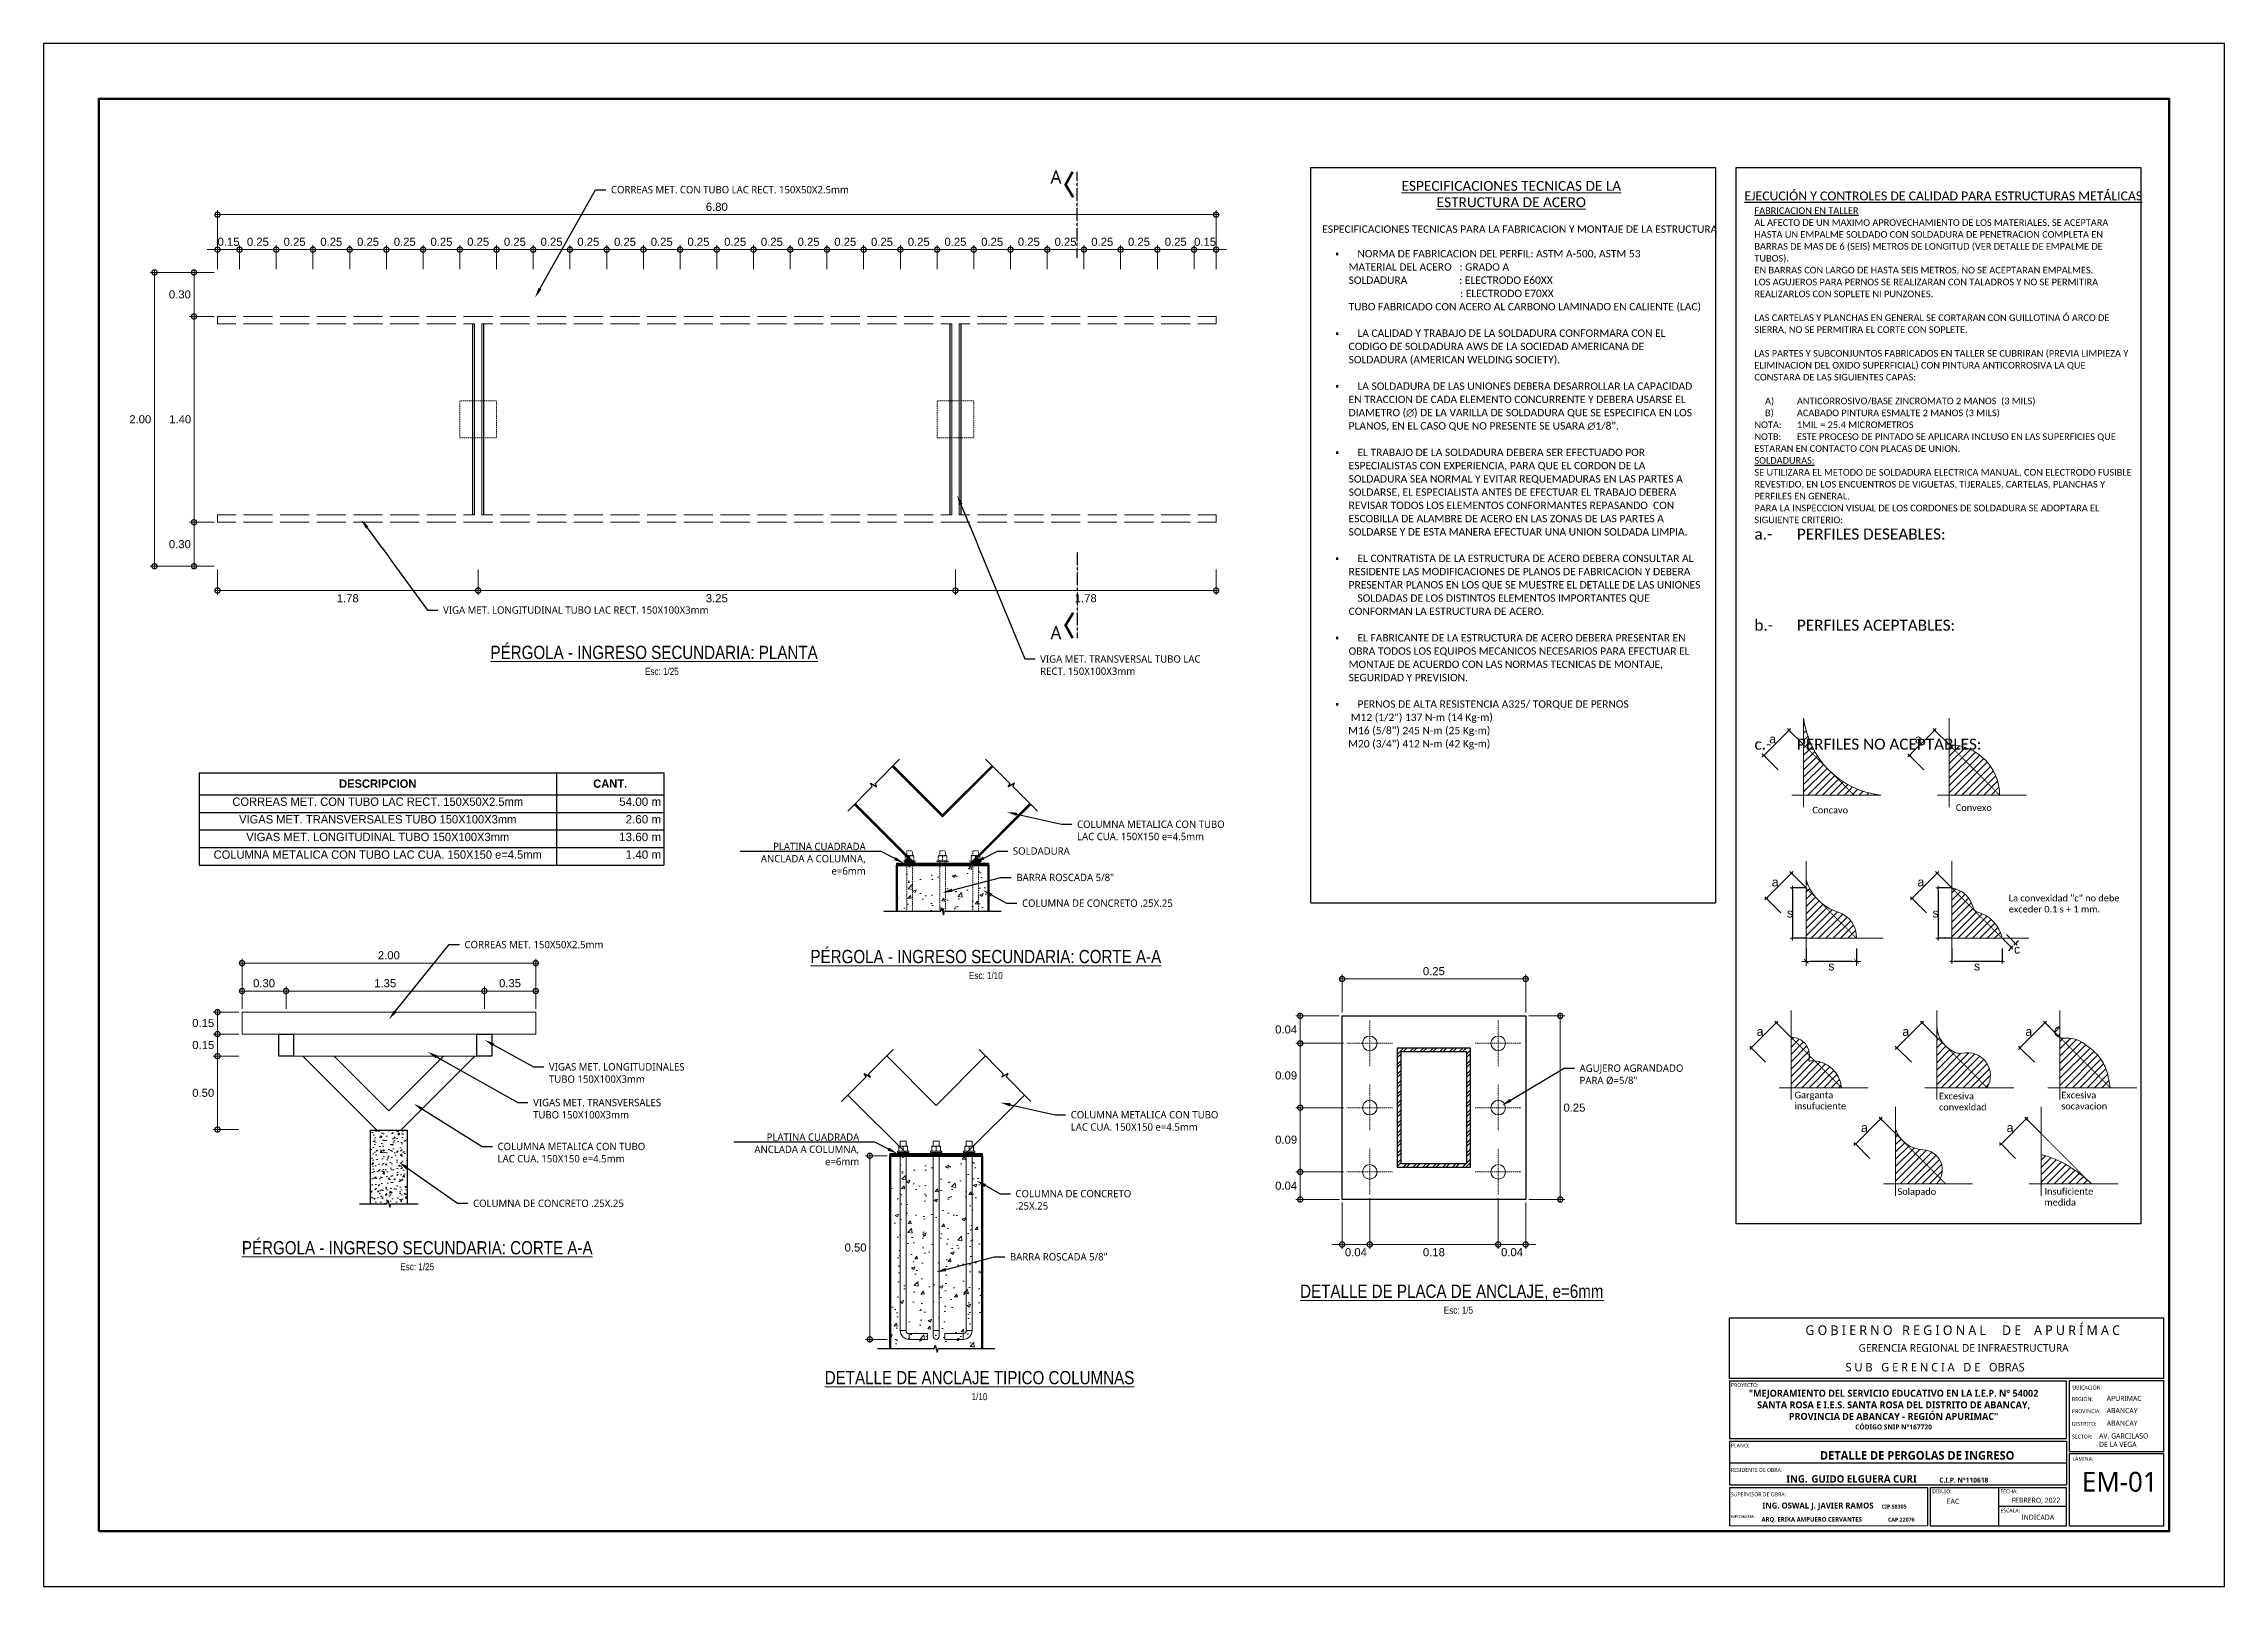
# Paper-space layout 'EM-01' of a CAD drawing. Header units: millimetres. Extents: x -240 to 354, y -6 to 414.
# The model-space entities are those that its viewports show. They can reach past a viewport. Long polylines and large blocks are cut down to what shows.
import ezdxf
from ezdxf import colors
from ezdxf.entities.mleader import LeaderData, LeaderLine
from ezdxf.math import Vec2, Vec3

# ---------------------------------------------------------------- set-up
doc = ezdxf.new("R2010")
doc.units = ezdxf.units.MM
doc.set_wipeout_variables(frame=1)
for name, pattern in [('CENTER', [0.6, 0.375, -0.075, 0.075, -0.075]), ('CONTINUA', [0]), ('DASHED2', [0.375, 0.25, -0.125]), ('HIDDEN', [0.001905, 0.00127, -0.000635])]:
    doc.linetypes.add(name, pattern=pattern)
for name, color, linetype, lineweight in [('0_Pluma_Nº__1', 253, 'Continuous', 9), ('A-linea-03', 3, 'Continuous', 13), ('A-muros-05', 5, 'Continuous', 50), ('A-TEXTURAS', 8, 'Continuous', 5), ('COTAS-01', 1, 'Continuous', 9), ('GRAFO00', 7, 'Continuous', 0), ('letras sr', 7, 'Continuous', 5), ('LINEAS_IND.', 252, 'Continuous', 5), ('Membrete', 250, 'Continuous', 15), ('MK-ACHURADO SOLDADURA', 2, 'Continuous', 9), ('MK-CORREAS Y AMARRES', 50, 'Continuous', 15), ('MK-COTAS SOLDADURA', 251, 'Continuous', 13), ('MK-LINEAS GENERALES', 7, 'Continuous', 15), ('MK-SOLDADURA EJES', 2, 'Continuous', 15), ('MK1-LINEAS DE TUBO 1', 3, 'Continuous', 13), ('muro de contencion', 211, 'Continuous', 50), ('Proyeccciones', 1, 'DASHED2', 18), ('TEXTO', 7, 'Continuous', 9)]:
    doc.layers.add(name, color=color, linetype=linetype, lineweight=lineweight)
doc.layers.add('MK-CUADROS', color=4, linetype='Continuous')
doc.styles.add('01COTAS', font='GOTHIC.TTF')
doc.styles.add('ARIAL', font='arial.ttf')
doc.styles.add('cotas', font='trebuc.ttf', dxfattribs={"height": 0.1})
doc.styles.add('Generales', font='trebuc.ttf', dxfattribs={"height": 0.1})
doc.styles.add('ROMANS', font='romans.shx')
doc.styles.add('Santa Rosa 1 50', font='trebuc.ttf')
doc.styles.get("Standard").update_dxf_attribs({"font": 'arial.ttf'})
doc.dimstyles.new('1-10', dxfattribs={"dimscale": 0.2, "dimtxt": 0.1, "dimasz": 0.1, "dimexe": 0.1, "dimexo": 0.2, "dimgap": 0.05, "dimtad": 1, "dimtih": 1, "dimtoh": 1, "dimlfac": 0.15, "dimzin": 4, "dimdsep": 46, "dimtxsty": 'cotas', "dimblk1": 'TICK1', "dimblk2": 'TICK1', "dimsah": 1, "dimcen": 0.09, "dimclrt": 3, "dimadec": 0, "dimazin": 0, "dimtfac": 1, "dimtmove": 0, "dimatfit": 3, "dimldrblk": 'TICK1', "dimfxl": 0.1, "dimtolj": 1, "dimtzin": 0, "dimarcsym": 0})
doc.dimstyles.new('detalles menores', dxfattribs={"dimtxt": 0.055, "dimasz": 0.07, "dimexe": 0.03, "dimexo": 0.0215, "dimgap": 0.025, "dimtad": 2, "dimtih": 1, "dimtoh": 1, "dimzin": 1, "dimdsep": 46, "dimtxsty": 'Standard', "dimblk": 'DOTSMALL', "dimcen": 0, "dimdle": 0.0175, "dimclrd": 10, "dimclre": 10, "dimclrt": 3, "dimazin": 0, "dimtfac": 1, "dimtix": 1, "dimtmove": 0, "dimatfit": 2, "dimldrblk": 'OBLIQUE', "dimfxl": 1, "dimlwd": 5, "dimlwe": 5, "dimarcsym": 0})
doc.dimstyles.new('detalles menores x5', dxfattribs={"dimtxt": 0.055, "dimasz": 0.07, "dimexe": 0.03, "dimexo": 0.0215, "dimgap": 0.025, "dimtad": 2, "dimtih": 1, "dimtoh": 1, "dimlfac": 0.2, "dimzin": 1, "dimdsep": 46, "dimtxsty": 'Standard', "dimblk": 'DOTSMALL', "dimcen": 0, "dimdle": 0.0175, "dimclrd": 10, "dimclre": 10, "dimclrt": 3, "dimazin": 0, "dimtfac": 1, "dimtix": 1, "dimtmove": 0, "dimatfit": 2, "dimldrblk": 'OBLIQUE', "dimfxl": 1, "dimlwd": 5, "dimlwe": 5, "dimarcsym": 0})
doc.dimstyles.new('detalles menores x5.2', dxfattribs={"dimtxt": 0.055, "dimasz": 0.07, "dimexe": 0.03, "dimexo": 0.0215, "dimgap": 0.025, "dimtad": 2, "dimtih": 1, "dimtoh": 1, "dimlfac": 0.4, "dimzin": 1, "dimdsep": 46, "dimtxsty": 'Standard', "dimblk": 'DOTSMALL', "dimcen": 0, "dimdle": 0.0175, "dimclrd": 10, "dimclre": 10, "dimclrt": 3, "dimazin": 0, "dimtfac": 1, "dimtix": 1, "dimtmove": 0, "dimatfit": 2, "dimldrblk": 'OBLIQUE', "dimfxl": 1, "dimlwd": 5, "dimlwe": 5, "dimarcsym": 0})
pattern_1 = [(45, (-493.9048, -1895.9698), (-0.8320952, 0.8320952), [])]
pattern_2 = [(45, (-497.3329, -1891.226), (-0.8320952, 0.8320952), [])]
pattern_3 = [(45, (-506.724, -1884.8593), (-0.8320952, 0.8320952), [])]
pattern_4 = [(45, (-494.4847, -1896.5961), (-0.8320952, 0.8320952), [])]
pattern_5 = [(45, (1503.6870435, 1004.5343387), (-0.001347038418, 0.001347038418), []), (45, (1503.6879415, 1004.5343387), (-0.001347038418, 0.001347038418), [])]
pattern_6 = [(90, (857.456126, 1385.068383), (-0.009921875, -2e-16), []), (90, (857.452619, 1385.071891), (-0.009921875, -2e-16), [])]

psp = doc.layouts.new('EM-01')

# ---------------------------------------------------------------- texts
at = {"layer": 'Membrete', "color": 7, "lineweight": 5, "style": 'Generales'}
for s, height, p in [('G O B I E R N O   R E G I O N A L     D E    A P U R Í M A C   ', 2.5889, (240.28, 62.23)), ('GERENCIA REGIONAL DE INFRAESTRUCTURA', 2.0991, (254.76, 57.66)), ('S U B   G E R E N C I A   D E   OBRAS', 2.3091, (251.21, 52.3))]:
    psp.add_text(s, height=height, dxfattribs=at).set_placement(p)
at = {"layer": 'Membrete', "color": 7, "ltscale": 0.5, "style": 'Generales'}
for s, height, p in [('PROYECTO:', 1.05, (220, 48.06)), ('UBICACIÓN:', 1.05, (312.99, 47.37)), ('REGIÓN:', 1.05, (312.89, 44.25)), ('PROVINCIA:', 1.05, (312.89, 40.94)), ('APURIMAC', 1.399, (322.35, 44.25)), ('ABANCAY', 1.399, (322.35, 40.94)), ('DISTRITO:', 1.05, (312.89, 37.5)), ('ABANCAY', 1.399, (322.35, 37.5)), ('PLANO:', 1.05, (220, 31.6)), ('SECTOR: ', 1.05, (312.9, 34.03)), ('AV. GARCILASO  ', 1.3994, (320.26, 34.03)), ('DE LA VEGA', 1.399, (320.26, 31.73)), ('RESIDENTE DE OBRA:', 1.0496, (220, 24.94)), ('LÁMINA:', 1.05, (313, 27.98)), ('EM-01', 5.394, (315.62, 19.56)), ('SUPERVISOR DE OBRA:', 1.0496, (220, 18.3)), ('DIBUJO:', 1.05, (274.85, 19.13)), ('FECHA:', 1.05, (293.41, 19.12)), ('FEBRERO, 2022', 1.4011, (296.44, 16.53)), ('EAC', 1.401, (278.78, 16.25)), ('ESCALA:', 1.05, (293.41, 13.92)), ('INDICADA', 1.399, (299.09, 11.9))]:
    psp.add_text(s, height=height, dxfattribs=at).set_placement(p)
at = {"layer": 'Membrete', "color": 7, "ltscale": 0.5, "attachment_point": 1, "style": 'Generales'}
for s, insert, char_height, width in [('\\pxqc;{\\fTrebuchet MS|b1|i0|c0|p34;\\H0.6891x;"MEJORAMIENTO DEL SERVICIO EDUCATIVO EN LA I.E.P. N° 54002 \\PSANTA ROSA E I.E.S. SANTA ROSA DEL DISTRITO DE ABANCAY, \\PPROVINCIA DE ABANCAY - REGIÓN APURIMAC"\\H1.4512x;\\P\\H0.49222x;CÓDIGO SNIP N°167720}', (218.12, 47.29), 2.7395, 92.3729), ('\\pxqc;{\\fTrebuchet MS|b1|i0|c0|p34;DETALLE DE PERGOLAS DE INGRESO}', (228.86, 30.6), 2.3161, 83.7476), ('\\pxi-2.5313,l3.5313,t3.5313;{\\fTrebuchet MS|b1|i0|c0|p34;\\H0.88598x;ING.^IGUIDO ELGUERA CURI         \\H0.66667x;C.I.P. N°110618}', (232.79, 24.05), 2.28291, 71.0541), ('{\\fTrebuchet MS|b1|i0|c0|p34;ESPECIALISTA:}', (220.06, 13.12), 0.6742, 11.7915), ('\\pxt8;{\\fTrebuchet MS|b1|i0|c0|p34;\\H0.75408x;ARQ. ERIKA AMPUERO CERVANTES\\H1.3333x;             \\H0.6584x;CAP.22076}', (228.32, 12.63), 1.61124, 55.3877), ('{\\fTrebuchet MS|b1|i0|c0|p34;\\H1.0054x;ING. OSWAL J. JAVIER RAMOS \\H0.73511x;    \\H0.89565x;CIP.58305}', (228.56, 16.59), 1.61124, 57.9044)]:
    psp.add_mtext(s, dxfattribs=dict(at, insert=insert, char_height=char_height, width=width))

msp = doc.modelspace()

# ---------------------------------------------------------------- texts
at = {"layer": 'TEXTO', "color": 7, "style": 'Santa Rosa 1 50'}
for p in [(720.94, 425.886), (720.94, 422.784)]:
    msp.add_text('A', height=0.09, dxfattribs=at).set_placement(p)
at = {"layer": 'TEXTO', "color": 7, "char_height": 0.09, "attachment_point": 8, "style": 'Santa Rosa 1 50'}
for s, insert, width in [('{\\fArial Narrow|b0|i0|c0|p34;\\LPÉRGOLA - INGRESO SECUNDARIA: PLANTA\\H0.53333x;\\l\\P\\pxi-3,l4,t4; Esc: 1/25}', (718.241, 422.542), 2.54922), ('{\\fArial Narrow|b0|i0|c0|p34;\\LPÉRGOLA - INGRESO SECUNDARIA: CORTE A-A\\H0.53333x;\\l\\PEsc: 1/10}', (720.5, 420.472), 2.54922), ('{\\fArial Narrow|b0|i0|c0|p34;\\LPÉRGOLA - INGRESO SECUNDARIA: CORTE A-A\\H0.53333x;\\l\\PEsc: 1/25}', (716.628, 418.49), 2.54922), ('{\\fArial Narrow|b0|i0|c0|p34;\\LDETALLE DE PLACA DE ANCLAJE, e=6mm\\P\\pxi-3,l4,t4;\\H0.53333x;\\lEsc: 1/5}', (723.673, 418.194), 2.88309), ('{\\fArial Narrow|b0|i0|c0|p34;\\LDETALLE DE ANCLAJE TIPICO COLUMNAS\\P\\H0.53333x;\\l1/10}', (720.457, 417.606), 2.54922)]:
    msp.add_mtext(s, dxfattribs=dict(at, insert=insert, width=width))

# ---------------------------------------------------------------- blocks, each defined once
blk = doc.blocks.new('_DOTSMALL')
at = {"color": 0, "linetype": 'ByBlock', "const_width": 0.5}
blk.add_lwpolyline([(-0.0625, 0, 1), (0.0625, 0, 1)], format="xyb", close=True, dxfattribs=at)
blk = doc.blocks.new('*D5')
at = {"color": 10, "lineweight": 5, "transparency": 16777216}
for p, q in [((715.246, 425.282), (714.809, 425.282)), ((714.839, 425.299), (714.839, 423.264)), ((715.246, 423.282), (714.809, 423.282))]:
    blk.add_line(p, q, dxfattribs=at)
at = {"layer": 'Defpoints', "color": 0, "lineweight": 70, "transparency": 16777216}
for p in [(715.268, 425.282), (714.839, 423.282), (715.268, 423.282)]:
    blk.add_point(p, dxfattribs=at)
at = {"color": 10, "lineweight": 5, "transparency": 16777216, "xscale": 0.07, "yscale": 0.07, "zscale": 0.07}
for p, rotation in [((714.839, 425.282), 90), ((714.839, 423.282), 270)]:
    blk.add_blockref('_DOTSMALL', p, dxfattribs=dict(at, rotation=rotation))
at = {"color": 3, "transparency": 16777216, "insert": (714.742, 424.282), "char_height": 0.055, "attachment_point": 5}
blk.add_mtext('2.00', dxfattribs=at)
blk = doc.blocks.new('_Oblique')
at = {"color": 0, "linetype": 'ByBlock', "lineweight": -2}
blk.add_line((-0.5, -0.5), (0.5, 0.5), dxfattribs=at)
blk = doc.blocks.new('*D6')
at = {"color": 10, "lineweight": 5, "transparency": 16777216}
for p, q in [((715.25, 425.675), (722.085, 425.675)), ((715.268, 425.303), (715.268, 425.705)), ((722.068, 425.303), (722.068, 425.705))]:
    blk.add_line(p, q, dxfattribs=at)
at = {"layer": 'Defpoints', "color": 0, "lineweight": 70, "transparency": 16777216}
for p in [(722.068, 425.675), (715.268, 425.282), (722.068, 425.282)]:
    blk.add_point(p, dxfattribs=at)
at = {"color": 10, "lineweight": 5, "transparency": 16777216, "xscale": 0.07, "yscale": 0.07, "zscale": 0.07, "rotation": 180}
blk.add_blockref('_DOTSMALL', (715.268, 425.675), dxfattribs=at)
at = {"color": 10, "lineweight": 5, "transparency": 16777216, "xscale": 0.07, "yscale": 0.07, "zscale": 0.07}
blk.add_blockref('_DOTSMALL', (722.068, 425.675), dxfattribs=at)
at = {"color": 3, "transparency": 16777216, "insert": (718.668, 425.728), "char_height": 0.055, "attachment_point": 5}
blk.add_mtext('6.80', dxfattribs=at)
blk = doc.blocks.new('*T7')
at = {"color": 0, "linetype": 'ByBlock', "lineweight": -2, "transparency": 16777216}
for p, q in [((0, 0), (3.166, 0)), ((0, 0), (0, -0.63)), ((2.434, 0), (2.434, -0.63)), ((3.166, 0), (3.166, -0.63)), ((0, -0.15), (3.166, -0.15)), ((0, -0.27), (3.166, -0.27)), ((0, -0.39), (3.166, -0.39)), ((0, -0.51), (3.166, -0.51)), ((0, -0.63), (3.166, -0.63))]:
    blk.add_line(p, q, dxfattribs=at)
at = {"color": 0, "transparency": 16777216, "char_height": 0.0567, "style": '01COTAS'}
for s, insert, width, attachment_point in [('{\\fCentury Gothic|b1|i0|c0|p34;DESCRIPCION}', (1.217, -0.075), 2.39629, 5), ('{\\fCentury Gothic|b1|i0|c0|p34;CANT.}', (2.8, -0.075), 0.69394, 5), ('CORREAS MET. CON TUBO LAC RECT. 150X50X2.5mm', (1.217, -0.169), 2.39629, 2), ('VIGAS MET. TRANSVERSALES TUBO 150X100X3mm', (1.217, -0.289), 2.39629, 2), ('VIGAS MET. LONGITUDINAL TUBO 150X100X3mm', (1.217, -0.409), 2.39629, 2), ('COLUMNA METALICA CON TUBO LAC CUA. 150X150 e=4.5mm ', (1.217, -0.529), 2.39629, 2)]:
    blk.add_mtext(s, dxfattribs=dict(at, insert=insert, width=width, attachment_point=attachment_point))
at = {"color": 0, "transparency": 16777216, "char_height": 0.0567, "width": 0.69394, "attachment_point": 3}
for s, insert in [('54.00 m', (3.147, -0.169)), ('2.60 m', (3.147, -0.289)), ('13.60 m', (3.147, -0.409)), ('1.40 m', (3.147, -0.529))]:
    blk.add_mtext(s, dxfattribs=dict(at, insert=insert))
blk = doc.blocks.new('*D8')
at = {"color": 10, "lineweight": 5, "transparency": 16777216}
for p, q in [((715.417, 420.581), (717.452, 420.581)), ((715.435, 420.269), (715.435, 420.611)), ((717.435, 420.269), (717.435, 420.611))]:
    blk.add_line(p, q, dxfattribs=at)
at = {"layer": 'Defpoints', "color": 0, "lineweight": 70, "transparency": 16777216}
for p in [(717.435, 420.581), (715.435, 420.248), (717.435, 420.248)]:
    blk.add_point(p, dxfattribs=at)
at = {"color": 10, "lineweight": 5, "transparency": 16777216, "xscale": 0.07, "yscale": 0.07, "zscale": 0.07, "rotation": 180}
blk.add_blockref('_DOTSMALL', (715.435, 420.581), dxfattribs=at)
at = {"color": 10, "lineweight": 5, "transparency": 16777216, "xscale": 0.07, "yscale": 0.07, "zscale": 0.07}
blk.add_blockref('_DOTSMALL', (717.435, 420.581), dxfattribs=at)
at = {"color": 3, "transparency": 16777216, "insert": (716.435, 420.634), "char_height": 0.055, "attachment_point": 5}
blk.add_mtext('2.00', dxfattribs=at)
blk = doc.blocks.new('*D9')
at = {"color": 10, "lineweight": 5, "transparency": 16777216}
for p, q in [((715.268, 420.265), (715.268, 420.08)), ((715.413, 420.248), (715.238, 420.248)), ((715.413, 420.098), (715.238, 420.098))]:
    blk.add_line(p, q, dxfattribs=at)
at = {"layer": 'Defpoints', "color": 0, "lineweight": 70, "transparency": 16777216}
for p in [(715.435, 420.248), (715.268, 420.098), (715.435, 420.098)]:
    blk.add_point(p, dxfattribs=at)
at = {"color": 10, "lineweight": 5, "transparency": 16777216, "xscale": 0.07, "yscale": 0.07, "zscale": 0.07}
for p, rotation in [((715.268, 420.248), 90), ((715.268, 420.098), 270)]:
    blk.add_blockref('_DOTSMALL', p, dxfattribs=dict(at, rotation=rotation))
at = {"color": 3, "transparency": 16777216, "insert": (715.171, 420.173), "char_height": 0.055, "attachment_point": 5}
blk.add_mtext('0.15', dxfattribs=at)
blk = doc.blocks.new('*D10')
at = {"color": 10, "lineweight": 5, "transparency": 16777216}
for p, q in [((715.246, 425.282), (715.078, 425.282)), ((715.108, 425.299), (715.108, 424.964)), ((715.246, 424.982), (715.078, 424.982))]:
    blk.add_line(p, q, dxfattribs=at)
at = {"layer": 'Defpoints', "color": 0, "lineweight": 70, "transparency": 16777216}
for p in [(715.268, 425.282), (715.108, 424.982), (715.268, 424.982)]:
    blk.add_point(p, dxfattribs=at)
at = {"color": 10, "lineweight": 5, "transparency": 16777216, "xscale": 0.07, "yscale": 0.07, "zscale": 0.07}
for p, rotation in [((715.108, 425.282), 90), ((715.108, 424.982), 270)]:
    blk.add_blockref('_DOTSMALL', p, dxfattribs=dict(at, rotation=rotation))
at = {"color": 3, "transparency": 16777216, "insert": (715.012, 425.132), "char_height": 0.055, "attachment_point": 5}
blk.add_mtext('0.30', dxfattribs=at)
blk = doc.blocks.new('*D11')
at = {"color": 10, "lineweight": 5, "transparency": 16777216}
for p, q in [((715.246, 424.982), (715.078, 424.982)), ((715.108, 424.999), (715.108, 423.564)), ((715.246, 423.582), (715.078, 423.582))]:
    blk.add_line(p, q, dxfattribs=at)
at = {"layer": 'Defpoints', "color": 0, "lineweight": 70, "transparency": 16777216}
for p in [(715.268, 424.982), (715.108, 423.582), (715.268, 423.582)]:
    blk.add_point(p, dxfattribs=at)
at = {"color": 10, "lineweight": 5, "transparency": 16777216, "xscale": 0.07, "yscale": 0.07, "zscale": 0.07}
for p, rotation in [((715.108, 424.982), 90), ((715.108, 423.582), 270)]:
    blk.add_blockref('_DOTSMALL', p, dxfattribs=dict(at, rotation=rotation))
at = {"color": 3, "transparency": 16777216, "insert": (715.014, 424.282), "char_height": 0.055, "attachment_point": 5}
blk.add_mtext('1.40', dxfattribs=at)
blk = doc.blocks.new('*D12')
at = {"color": 10, "lineweight": 5, "transparency": 16777216}
for p, q in [((715.246, 423.582), (715.078, 423.582)), ((715.108, 423.599), (715.108, 423.264)), ((715.246, 423.282), (715.078, 423.282))]:
    blk.add_line(p, q, dxfattribs=at)
at = {"layer": 'Defpoints', "color": 0, "lineweight": 70, "transparency": 16777216}
for p in [(715.268, 423.582), (715.108, 423.282), (715.268, 423.282)]:
    blk.add_point(p, dxfattribs=at)
at = {"color": 10, "lineweight": 5, "transparency": 16777216, "xscale": 0.07, "yscale": 0.07, "zscale": 0.07}
for p, rotation in [((715.108, 423.582), 90), ((715.108, 423.282), 270)]:
    blk.add_blockref('_DOTSMALL', p, dxfattribs=dict(at, rotation=rotation))
at = {"color": 3, "transparency": 16777216, "insert": (715.012, 423.432), "char_height": 0.055, "attachment_point": 5}
blk.add_mtext('0.30', dxfattribs=at)
blk = doc.blocks.new('*D13')
at = {"color": 10, "lineweight": 5, "transparency": 16777216}
for p, q in [((715.268, 425.303), (715.268, 425.467)), ((715.418, 425.303), (715.418, 425.467)), ((715.268, 425.437), (715.198, 425.437)), ((715.418, 425.437), (715.268, 425.437)), ((715.418, 425.437), (715.488, 425.437))]:
    blk.add_line(p, q, dxfattribs=at)
at = {"layer": 'Defpoints', "color": 0, "lineweight": 70, "transparency": 16777216}
for p in [(715.268, 425.437), (715.268, 425.282), (715.418, 425.282)]:
    blk.add_point(p, dxfattribs=at)
at = {"color": 10, "lineweight": 5, "transparency": 16777216, "xscale": 0.07, "yscale": 0.07, "zscale": 0.07}
blk.add_blockref('_DOTSMALL', (715.268, 425.437), dxfattribs=at)
at = {"color": 10, "lineweight": 5, "transparency": 16777216, "xscale": 0.07, "yscale": 0.07, "zscale": 0.07, "rotation": 180}
blk.add_blockref('_DOTSMALL', (715.418, 425.437), dxfattribs=at)
at = {"color": 3, "transparency": 16777216, "insert": (715.343, 425.49), "char_height": 0.055, "attachment_point": 5}
blk.add_mtext('0.15', dxfattribs=at)
blk = doc.blocks.new('*D14')
at = {"color": 10, "lineweight": 5, "transparency": 16777216}
for p, q in [((715.418, 425.303), (715.418, 425.467)), ((715.668, 425.303), (715.668, 425.467)), ((715.4, 425.437), (715.685, 425.437))]:
    blk.add_line(p, q, dxfattribs=at)
at = {"layer": 'Defpoints', "color": 0, "lineweight": 70, "transparency": 16777216}
for p in [(715.668, 425.437), (715.418, 425.282), (715.668, 425.282)]:
    blk.add_point(p, dxfattribs=at)
at = {"color": 10, "lineweight": 5, "transparency": 16777216, "xscale": 0.07, "yscale": 0.07, "zscale": 0.07, "rotation": 180}
blk.add_blockref('_DOTSMALL', (715.418, 425.437), dxfattribs=at)
at = {"color": 10, "lineweight": 5, "transparency": 16777216, "xscale": 0.07, "yscale": 0.07, "zscale": 0.07}
blk.add_blockref('_DOTSMALL', (715.668, 425.437), dxfattribs=at)
at = {"color": 3, "transparency": 16777216, "insert": (715.543, 425.49), "char_height": 0.055, "attachment_point": 5}
blk.add_mtext('0.25', dxfattribs=at)
blk = doc.blocks.new('*D15')
at = {"color": 10, "lineweight": 5, "transparency": 16777216}
for p, q in [((715.668, 425.303), (715.668, 425.467)), ((715.918, 425.303), (715.918, 425.467)), ((715.65, 425.437), (715.935, 425.437))]:
    blk.add_line(p, q, dxfattribs=at)
at = {"layer": 'Defpoints', "color": 0, "lineweight": 70, "transparency": 16777216}
for p in [(715.918, 425.437), (715.668, 425.282), (715.918, 425.282)]:
    blk.add_point(p, dxfattribs=at)
at = {"color": 10, "lineweight": 5, "transparency": 16777216, "xscale": 0.07, "yscale": 0.07, "zscale": 0.07, "rotation": 180}
blk.add_blockref('_DOTSMALL', (715.668, 425.437), dxfattribs=at)
at = {"color": 10, "lineweight": 5, "transparency": 16777216, "xscale": 0.07, "yscale": 0.07, "zscale": 0.07}
blk.add_blockref('_DOTSMALL', (715.918, 425.437), dxfattribs=at)
at = {"color": 3, "transparency": 16777216, "insert": (715.793, 425.49), "char_height": 0.055, "attachment_point": 5}
blk.add_mtext('0.25', dxfattribs=at)
blk = doc.blocks.new('*D16')
at = {"color": 10, "lineweight": 5, "transparency": 16777216}
for p, q in [((715.918, 425.303), (715.918, 425.467)), ((716.168, 425.303), (716.168, 425.467)), ((715.9, 425.437), (716.185, 425.437))]:
    blk.add_line(p, q, dxfattribs=at)
at = {"layer": 'Defpoints', "color": 0, "lineweight": 70, "transparency": 16777216}
for p in [(716.168, 425.437), (715.918, 425.282), (716.168, 425.282)]:
    blk.add_point(p, dxfattribs=at)
at = {"color": 10, "lineweight": 5, "transparency": 16777216, "xscale": 0.07, "yscale": 0.07, "zscale": 0.07, "rotation": 180}
blk.add_blockref('_DOTSMALL', (715.918, 425.437), dxfattribs=at)
at = {"color": 10, "lineweight": 5, "transparency": 16777216, "xscale": 0.07, "yscale": 0.07, "zscale": 0.07}
blk.add_blockref('_DOTSMALL', (716.168, 425.437), dxfattribs=at)
at = {"color": 3, "transparency": 16777216, "insert": (716.043, 425.49), "char_height": 0.055, "attachment_point": 5}
blk.add_mtext('0.25', dxfattribs=at)
blk = doc.blocks.new('*D17')
at = {"color": 10, "lineweight": 5, "transparency": 16777216}
for p, q in [((716.168, 425.303), (716.168, 425.467)), ((716.418, 425.303), (716.418, 425.467)), ((716.15, 425.437), (716.435, 425.437))]:
    blk.add_line(p, q, dxfattribs=at)
at = {"layer": 'Defpoints', "color": 0, "lineweight": 70, "transparency": 16777216}
for p in [(716.418, 425.437), (716.168, 425.282), (716.418, 425.282)]:
    blk.add_point(p, dxfattribs=at)
at = {"color": 10, "lineweight": 5, "transparency": 16777216, "xscale": 0.07, "yscale": 0.07, "zscale": 0.07, "rotation": 180}
blk.add_blockref('_DOTSMALL', (716.168, 425.437), dxfattribs=at)
at = {"color": 10, "lineweight": 5, "transparency": 16777216, "xscale": 0.07, "yscale": 0.07, "zscale": 0.07}
blk.add_blockref('_DOTSMALL', (716.418, 425.437), dxfattribs=at)
at = {"color": 3, "transparency": 16777216, "insert": (716.293, 425.49), "char_height": 0.055, "attachment_point": 5}
blk.add_mtext('0.25', dxfattribs=at)
blk = doc.blocks.new('*D18')
at = {"color": 10, "lineweight": 5, "transparency": 16777216}
for p, q in [((716.418, 425.303), (716.418, 425.467)), ((716.668, 425.303), (716.668, 425.467)), ((716.4, 425.437), (716.685, 425.437))]:
    blk.add_line(p, q, dxfattribs=at)
at = {"layer": 'Defpoints', "color": 0, "lineweight": 70, "transparency": 16777216}
for p in [(716.668, 425.437), (716.418, 425.282), (716.668, 425.282)]:
    blk.add_point(p, dxfattribs=at)
at = {"color": 10, "lineweight": 5, "transparency": 16777216, "xscale": 0.07, "yscale": 0.07, "zscale": 0.07, "rotation": 180}
blk.add_blockref('_DOTSMALL', (716.418, 425.437), dxfattribs=at)
at = {"color": 10, "lineweight": 5, "transparency": 16777216, "xscale": 0.07, "yscale": 0.07, "zscale": 0.07}
blk.add_blockref('_DOTSMALL', (716.668, 425.437), dxfattribs=at)
at = {"color": 3, "transparency": 16777216, "insert": (716.543, 425.49), "char_height": 0.055, "attachment_point": 5}
blk.add_mtext('0.25', dxfattribs=at)
blk = doc.blocks.new('*D19')
at = {"color": 10, "lineweight": 5, "transparency": 16777216}
for p, q in [((716.668, 425.303), (716.668, 425.467)), ((716.918, 425.303), (716.918, 425.467)), ((716.65, 425.437), (716.935, 425.437))]:
    blk.add_line(p, q, dxfattribs=at)
at = {"layer": 'Defpoints', "color": 0, "lineweight": 70, "transparency": 16777216}
for p in [(716.918, 425.437), (716.668, 425.282), (716.918, 425.282)]:
    blk.add_point(p, dxfattribs=at)
at = {"color": 10, "lineweight": 5, "transparency": 16777216, "xscale": 0.07, "yscale": 0.07, "zscale": 0.07, "rotation": 180}
blk.add_blockref('_DOTSMALL', (716.668, 425.437), dxfattribs=at)
at = {"color": 10, "lineweight": 5, "transparency": 16777216, "xscale": 0.07, "yscale": 0.07, "zscale": 0.07}
blk.add_blockref('_DOTSMALL', (716.918, 425.437), dxfattribs=at)
at = {"color": 3, "transparency": 16777216, "insert": (716.793, 425.49), "char_height": 0.055, "attachment_point": 5}
blk.add_mtext('0.25', dxfattribs=at)
blk = doc.blocks.new('*D20')
at = {"color": 10, "lineweight": 5, "transparency": 16777216}
for p, q in [((716.918, 425.303), (716.918, 425.467)), ((717.168, 425.303), (717.168, 425.467)), ((716.9, 425.437), (717.185, 425.437))]:
    blk.add_line(p, q, dxfattribs=at)
at = {"layer": 'Defpoints', "color": 0, "lineweight": 70, "transparency": 16777216}
for p in [(717.168, 425.437), (716.918, 425.282), (717.168, 425.282)]:
    blk.add_point(p, dxfattribs=at)
at = {"color": 10, "lineweight": 5, "transparency": 16777216, "xscale": 0.07, "yscale": 0.07, "zscale": 0.07, "rotation": 180}
blk.add_blockref('_DOTSMALL', (716.918, 425.437), dxfattribs=at)
at = {"color": 10, "lineweight": 5, "transparency": 16777216, "xscale": 0.07, "yscale": 0.07, "zscale": 0.07}
blk.add_blockref('_DOTSMALL', (717.168, 425.437), dxfattribs=at)
at = {"color": 3, "transparency": 16777216, "insert": (717.043, 425.49), "char_height": 0.055, "attachment_point": 5}
blk.add_mtext('0.25', dxfattribs=at)
blk = doc.blocks.new('*D21')
at = {"color": 10, "lineweight": 5, "transparency": 16777216}
for p, q in [((717.168, 425.303), (717.168, 425.467)), ((717.418, 425.303), (717.418, 425.467)), ((717.15, 425.437), (717.435, 425.437))]:
    blk.add_line(p, q, dxfattribs=at)
at = {"layer": 'Defpoints', "color": 0, "lineweight": 70, "transparency": 16777216}
for p in [(717.418, 425.437), (717.168, 425.282), (717.418, 425.282)]:
    blk.add_point(p, dxfattribs=at)
at = {"color": 10, "lineweight": 5, "transparency": 16777216, "xscale": 0.07, "yscale": 0.07, "zscale": 0.07, "rotation": 180}
blk.add_blockref('_DOTSMALL', (717.168, 425.437), dxfattribs=at)
at = {"color": 10, "lineweight": 5, "transparency": 16777216, "xscale": 0.07, "yscale": 0.07, "zscale": 0.07}
blk.add_blockref('_DOTSMALL', (717.418, 425.437), dxfattribs=at)
at = {"color": 3, "transparency": 16777216, "insert": (717.293, 425.49), "char_height": 0.055, "attachment_point": 5}
blk.add_mtext('0.25', dxfattribs=at)
blk = doc.blocks.new('*D22')
at = {"color": 10, "lineweight": 5, "transparency": 16777216}
for p, q in [((717.418, 425.303), (717.418, 425.467)), ((717.668, 425.303), (717.668, 425.467)), ((717.4, 425.437), (717.685, 425.437))]:
    blk.add_line(p, q, dxfattribs=at)
at = {"layer": 'Defpoints', "color": 0, "lineweight": 70, "transparency": 16777216}
for p in [(717.668, 425.437), (717.418, 425.282), (717.668, 425.282)]:
    blk.add_point(p, dxfattribs=at)
at = {"color": 10, "lineweight": 5, "transparency": 16777216, "xscale": 0.07, "yscale": 0.07, "zscale": 0.07, "rotation": 180}
blk.add_blockref('_DOTSMALL', (717.418, 425.437), dxfattribs=at)
at = {"color": 10, "lineweight": 5, "transparency": 16777216, "xscale": 0.07, "yscale": 0.07, "zscale": 0.07}
blk.add_blockref('_DOTSMALL', (717.668, 425.437), dxfattribs=at)
at = {"color": 3, "transparency": 16777216, "insert": (717.543, 425.49), "char_height": 0.055, "attachment_point": 5}
blk.add_mtext('0.25', dxfattribs=at)
blk = doc.blocks.new('*D23')
at = {"color": 10, "lineweight": 5, "transparency": 16777216}
for p, q in [((717.668, 425.303), (717.668, 425.467)), ((717.918, 425.303), (717.918, 425.467)), ((717.65, 425.437), (717.935, 425.437))]:
    blk.add_line(p, q, dxfattribs=at)
at = {"layer": 'Defpoints', "color": 0, "lineweight": 70, "transparency": 16777216}
for p in [(717.918, 425.437), (717.668, 425.282), (717.918, 425.282)]:
    blk.add_point(p, dxfattribs=at)
at = {"color": 10, "lineweight": 5, "transparency": 16777216, "xscale": 0.07, "yscale": 0.07, "zscale": 0.07, "rotation": 180}
blk.add_blockref('_DOTSMALL', (717.668, 425.437), dxfattribs=at)
at = {"color": 10, "lineweight": 5, "transparency": 16777216, "xscale": 0.07, "yscale": 0.07, "zscale": 0.07}
blk.add_blockref('_DOTSMALL', (717.918, 425.437), dxfattribs=at)
at = {"color": 3, "transparency": 16777216, "insert": (717.793, 425.49), "char_height": 0.055, "attachment_point": 5}
blk.add_mtext('0.25', dxfattribs=at)
blk = doc.blocks.new('*D24')
at = {"color": 10, "lineweight": 5, "transparency": 16777216}
for p, q in [((717.918, 425.303), (717.918, 425.467)), ((718.168, 425.303), (718.168, 425.467)), ((717.9, 425.437), (718.185, 425.437))]:
    blk.add_line(p, q, dxfattribs=at)
at = {"layer": 'Defpoints', "color": 0, "lineweight": 70, "transparency": 16777216}
for p in [(718.168, 425.437), (717.918, 425.282), (718.168, 425.282)]:
    blk.add_point(p, dxfattribs=at)
at = {"color": 10, "lineweight": 5, "transparency": 16777216, "xscale": 0.07, "yscale": 0.07, "zscale": 0.07, "rotation": 180}
blk.add_blockref('_DOTSMALL', (717.918, 425.437), dxfattribs=at)
at = {"color": 10, "lineweight": 5, "transparency": 16777216, "xscale": 0.07, "yscale": 0.07, "zscale": 0.07}
blk.add_blockref('_DOTSMALL', (718.168, 425.437), dxfattribs=at)
at = {"color": 3, "transparency": 16777216, "insert": (718.043, 425.49), "char_height": 0.055, "attachment_point": 5}
blk.add_mtext('0.25', dxfattribs=at)
blk = doc.blocks.new('*D25')
at = {"color": 10, "lineweight": 5, "transparency": 16777216}
for p, q in [((718.168, 425.303), (718.168, 425.467)), ((718.418, 425.303), (718.418, 425.467)), ((718.15, 425.437), (718.435, 425.437))]:
    blk.add_line(p, q, dxfattribs=at)
at = {"layer": 'Defpoints', "color": 0, "lineweight": 70, "transparency": 16777216}
for p in [(718.418, 425.437), (718.168, 425.282), (718.418, 425.282)]:
    blk.add_point(p, dxfattribs=at)
at = {"color": 10, "lineweight": 5, "transparency": 16777216, "xscale": 0.07, "yscale": 0.07, "zscale": 0.07, "rotation": 180}
blk.add_blockref('_DOTSMALL', (718.168, 425.437), dxfattribs=at)
at = {"color": 10, "lineweight": 5, "transparency": 16777216, "xscale": 0.07, "yscale": 0.07, "zscale": 0.07}
blk.add_blockref('_DOTSMALL', (718.418, 425.437), dxfattribs=at)
at = {"color": 3, "transparency": 16777216, "insert": (718.293, 425.49), "char_height": 0.055, "attachment_point": 5}
blk.add_mtext('0.25', dxfattribs=at)
blk = doc.blocks.new('*D26')
at = {"color": 10, "lineweight": 5, "transparency": 16777216}
for p, q in [((718.418, 425.303), (718.418, 425.467)), ((718.668, 425.303), (718.668, 425.467)), ((718.4, 425.437), (718.685, 425.437))]:
    blk.add_line(p, q, dxfattribs=at)
at = {"layer": 'Defpoints', "color": 0, "lineweight": 70, "transparency": 16777216}
for p in [(718.668, 425.437), (718.418, 425.282), (718.668, 425.282)]:
    blk.add_point(p, dxfattribs=at)
at = {"color": 10, "lineweight": 5, "transparency": 16777216, "xscale": 0.07, "yscale": 0.07, "zscale": 0.07, "rotation": 180}
blk.add_blockref('_DOTSMALL', (718.418, 425.437), dxfattribs=at)
at = {"color": 10, "lineweight": 5, "transparency": 16777216, "xscale": 0.07, "yscale": 0.07, "zscale": 0.07}
blk.add_blockref('_DOTSMALL', (718.668, 425.437), dxfattribs=at)
at = {"color": 3, "transparency": 16777216, "insert": (718.543, 425.49), "char_height": 0.055, "attachment_point": 5}
blk.add_mtext('0.25', dxfattribs=at)
blk = doc.blocks.new('*D27')
at = {"color": 10, "lineweight": 5, "transparency": 16777216}
for p, q in [((718.668, 425.303), (718.668, 425.467)), ((718.918, 425.303), (718.918, 425.467)), ((718.65, 425.437), (718.935, 425.437))]:
    blk.add_line(p, q, dxfattribs=at)
at = {"layer": 'Defpoints', "color": 0, "lineweight": 70, "transparency": 16777216}
for p in [(718.918, 425.437), (718.668, 425.282), (718.918, 425.282)]:
    blk.add_point(p, dxfattribs=at)
at = {"color": 10, "lineweight": 5, "transparency": 16777216, "xscale": 0.07, "yscale": 0.07, "zscale": 0.07, "rotation": 180}
blk.add_blockref('_DOTSMALL', (718.668, 425.437), dxfattribs=at)
at = {"color": 10, "lineweight": 5, "transparency": 16777216, "xscale": 0.07, "yscale": 0.07, "zscale": 0.07}
blk.add_blockref('_DOTSMALL', (718.918, 425.437), dxfattribs=at)
at = {"color": 3, "transparency": 16777216, "insert": (718.793, 425.49), "char_height": 0.055, "attachment_point": 5}
blk.add_mtext('0.25', dxfattribs=at)
blk = doc.blocks.new('*D28')
at = {"color": 10, "lineweight": 5, "transparency": 16777216}
for p, q in [((718.918, 425.303), (718.918, 425.467)), ((719.168, 425.303), (719.168, 425.467)), ((718.9, 425.437), (719.185, 425.437))]:
    blk.add_line(p, q, dxfattribs=at)
at = {"layer": 'Defpoints', "color": 0, "lineweight": 70, "transparency": 16777216}
for p in [(719.168, 425.437), (718.918, 425.282), (719.168, 425.282)]:
    blk.add_point(p, dxfattribs=at)
at = {"color": 10, "lineweight": 5, "transparency": 16777216, "xscale": 0.07, "yscale": 0.07, "zscale": 0.07, "rotation": 180}
blk.add_blockref('_DOTSMALL', (718.918, 425.437), dxfattribs=at)
at = {"color": 10, "lineweight": 5, "transparency": 16777216, "xscale": 0.07, "yscale": 0.07, "zscale": 0.07}
blk.add_blockref('_DOTSMALL', (719.168, 425.437), dxfattribs=at)
at = {"color": 3, "transparency": 16777216, "insert": (719.043, 425.49), "char_height": 0.055, "attachment_point": 5}
blk.add_mtext('0.25', dxfattribs=at)
blk = doc.blocks.new('*D29')
at = {"color": 10, "lineweight": 5, "transparency": 16777216}
for p, q in [((719.168, 425.303), (719.168, 425.467)), ((719.418, 425.303), (719.418, 425.467)), ((719.15, 425.437), (719.435, 425.437))]:
    blk.add_line(p, q, dxfattribs=at)
at = {"layer": 'Defpoints', "color": 0, "lineweight": 70, "transparency": 16777216}
for p in [(719.418, 425.437), (719.168, 425.282), (719.418, 425.282)]:
    blk.add_point(p, dxfattribs=at)
at = {"color": 10, "lineweight": 5, "transparency": 16777216, "xscale": 0.07, "yscale": 0.07, "zscale": 0.07, "rotation": 180}
blk.add_blockref('_DOTSMALL', (719.168, 425.437), dxfattribs=at)
at = {"color": 10, "lineweight": 5, "transparency": 16777216, "xscale": 0.07, "yscale": 0.07, "zscale": 0.07}
blk.add_blockref('_DOTSMALL', (719.418, 425.437), dxfattribs=at)
at = {"color": 3, "transparency": 16777216, "insert": (719.293, 425.49), "char_height": 0.055, "attachment_point": 5}
blk.add_mtext('0.25', dxfattribs=at)
blk = doc.blocks.new('*D30')
at = {"color": 10, "lineweight": 5, "transparency": 16777216}
for p, q in [((719.418, 425.303), (719.418, 425.467)), ((719.668, 425.303), (719.668, 425.467)), ((719.4, 425.437), (719.685, 425.437))]:
    blk.add_line(p, q, dxfattribs=at)
at = {"layer": 'Defpoints', "color": 0, "lineweight": 70, "transparency": 16777216}
for p in [(719.668, 425.437), (719.418, 425.282), (719.668, 425.282)]:
    blk.add_point(p, dxfattribs=at)
at = {"color": 10, "lineweight": 5, "transparency": 16777216, "xscale": 0.07, "yscale": 0.07, "zscale": 0.07, "rotation": 180}
blk.add_blockref('_DOTSMALL', (719.418, 425.437), dxfattribs=at)
at = {"color": 10, "lineweight": 5, "transparency": 16777216, "xscale": 0.07, "yscale": 0.07, "zscale": 0.07}
blk.add_blockref('_DOTSMALL', (719.668, 425.437), dxfattribs=at)
at = {"color": 3, "transparency": 16777216, "insert": (719.543, 425.49), "char_height": 0.055, "attachment_point": 5}
blk.add_mtext('0.25', dxfattribs=at)
blk = doc.blocks.new('*D31')
at = {"color": 10, "lineweight": 5, "transparency": 16777216}
for p, q in [((719.668, 425.303), (719.668, 425.467)), ((719.918, 425.303), (719.918, 425.467)), ((719.65, 425.437), (719.935, 425.437))]:
    blk.add_line(p, q, dxfattribs=at)
at = {"layer": 'Defpoints', "color": 0, "lineweight": 70, "transparency": 16777216}
for p in [(719.918, 425.437), (719.668, 425.282), (719.918, 425.282)]:
    blk.add_point(p, dxfattribs=at)
at = {"color": 10, "lineweight": 5, "transparency": 16777216, "xscale": 0.07, "yscale": 0.07, "zscale": 0.07, "rotation": 180}
blk.add_blockref('_DOTSMALL', (719.668, 425.437), dxfattribs=at)
at = {"color": 10, "lineweight": 5, "transparency": 16777216, "xscale": 0.07, "yscale": 0.07, "zscale": 0.07}
blk.add_blockref('_DOTSMALL', (719.918, 425.437), dxfattribs=at)
at = {"color": 3, "transparency": 16777216, "insert": (719.793, 425.49), "char_height": 0.055, "attachment_point": 5}
blk.add_mtext('0.25', dxfattribs=at)
blk = doc.blocks.new('*D32')
at = {"color": 10, "lineweight": 5, "transparency": 16777216}
for p, q in [((719.918, 425.303), (719.918, 425.467)), ((720.168, 425.303), (720.168, 425.467)), ((719.9, 425.437), (720.185, 425.437))]:
    blk.add_line(p, q, dxfattribs=at)
at = {"layer": 'Defpoints', "color": 0, "lineweight": 70, "transparency": 16777216}
for p in [(720.168, 425.437), (719.918, 425.282), (720.168, 425.282)]:
    blk.add_point(p, dxfattribs=at)
at = {"color": 10, "lineweight": 5, "transparency": 16777216, "xscale": 0.07, "yscale": 0.07, "zscale": 0.07, "rotation": 180}
blk.add_blockref('_DOTSMALL', (719.918, 425.437), dxfattribs=at)
at = {"color": 10, "lineweight": 5, "transparency": 16777216, "xscale": 0.07, "yscale": 0.07, "zscale": 0.07}
blk.add_blockref('_DOTSMALL', (720.168, 425.437), dxfattribs=at)
at = {"color": 3, "transparency": 16777216, "insert": (720.043, 425.49), "char_height": 0.055, "attachment_point": 5}
blk.add_mtext('0.25', dxfattribs=at)
blk = doc.blocks.new('*D33')
at = {"color": 10, "lineweight": 5, "transparency": 16777216}
for p, q in [((720.168, 425.303), (720.168, 425.467)), ((720.418, 425.303), (720.418, 425.467)), ((720.15, 425.437), (720.435, 425.437))]:
    blk.add_line(p, q, dxfattribs=at)
at = {"layer": 'Defpoints', "color": 0, "lineweight": 70, "transparency": 16777216}
for p in [(720.418, 425.437), (720.168, 425.282), (720.418, 425.282)]:
    blk.add_point(p, dxfattribs=at)
at = {"color": 10, "lineweight": 5, "transparency": 16777216, "xscale": 0.07, "yscale": 0.07, "zscale": 0.07, "rotation": 180}
blk.add_blockref('_DOTSMALL', (720.168, 425.437), dxfattribs=at)
at = {"color": 10, "lineweight": 5, "transparency": 16777216, "xscale": 0.07, "yscale": 0.07, "zscale": 0.07}
blk.add_blockref('_DOTSMALL', (720.418, 425.437), dxfattribs=at)
at = {"color": 3, "transparency": 16777216, "insert": (720.293, 425.49), "char_height": 0.055, "attachment_point": 5}
blk.add_mtext('0.25', dxfattribs=at)
blk = doc.blocks.new('*D34')
at = {"color": 10, "lineweight": 5, "transparency": 16777216}
for p, q in [((720.418, 425.303), (720.418, 425.467)), ((720.668, 425.303), (720.668, 425.467)), ((720.4, 425.437), (720.685, 425.437))]:
    blk.add_line(p, q, dxfattribs=at)
at = {"layer": 'Defpoints', "color": 0, "lineweight": 70, "transparency": 16777216}
for p in [(720.668, 425.437), (720.418, 425.282), (720.668, 425.282)]:
    blk.add_point(p, dxfattribs=at)
at = {"color": 10, "lineweight": 5, "transparency": 16777216, "xscale": 0.07, "yscale": 0.07, "zscale": 0.07, "rotation": 180}
blk.add_blockref('_DOTSMALL', (720.418, 425.437), dxfattribs=at)
at = {"color": 10, "lineweight": 5, "transparency": 16777216, "xscale": 0.07, "yscale": 0.07, "zscale": 0.07}
blk.add_blockref('_DOTSMALL', (720.668, 425.437), dxfattribs=at)
at = {"color": 3, "transparency": 16777216, "insert": (720.543, 425.49), "char_height": 0.055, "attachment_point": 5}
blk.add_mtext('0.25', dxfattribs=at)
blk = doc.blocks.new('*D35')
at = {"color": 10, "lineweight": 5, "transparency": 16777216}
for p, q in [((720.668, 425.303), (720.668, 425.467)), ((720.918, 425.303), (720.918, 425.467)), ((720.65, 425.437), (720.935, 425.437))]:
    blk.add_line(p, q, dxfattribs=at)
at = {"layer": 'Defpoints', "color": 0, "lineweight": 70, "transparency": 16777216}
for p in [(720.918, 425.437), (720.668, 425.282), (720.918, 425.282)]:
    blk.add_point(p, dxfattribs=at)
at = {"color": 10, "lineweight": 5, "transparency": 16777216, "xscale": 0.07, "yscale": 0.07, "zscale": 0.07, "rotation": 180}
blk.add_blockref('_DOTSMALL', (720.668, 425.437), dxfattribs=at)
at = {"color": 10, "lineweight": 5, "transparency": 16777216, "xscale": 0.07, "yscale": 0.07, "zscale": 0.07}
blk.add_blockref('_DOTSMALL', (720.918, 425.437), dxfattribs=at)
at = {"color": 3, "transparency": 16777216, "insert": (720.793, 425.49), "char_height": 0.055, "attachment_point": 5}
blk.add_mtext('0.25', dxfattribs=at)
blk = doc.blocks.new('*D36')
at = {"color": 10, "lineweight": 5, "transparency": 16777216}
for p, q in [((720.918, 425.303), (720.918, 425.467)), ((721.168, 425.303), (721.168, 425.467)), ((720.9, 425.437), (721.185, 425.437))]:
    blk.add_line(p, q, dxfattribs=at)
at = {"layer": 'Defpoints', "color": 0, "lineweight": 70, "transparency": 16777216}
for p in [(721.168, 425.437), (720.918, 425.282), (721.168, 425.282)]:
    blk.add_point(p, dxfattribs=at)
at = {"color": 10, "lineweight": 5, "transparency": 16777216, "xscale": 0.07, "yscale": 0.07, "zscale": 0.07, "rotation": 180}
blk.add_blockref('_DOTSMALL', (720.918, 425.437), dxfattribs=at)
at = {"color": 10, "lineweight": 5, "transparency": 16777216, "xscale": 0.07, "yscale": 0.07, "zscale": 0.07}
blk.add_blockref('_DOTSMALL', (721.168, 425.437), dxfattribs=at)
at = {"color": 3, "transparency": 16777216, "insert": (721.043, 425.49), "char_height": 0.055, "attachment_point": 5}
blk.add_mtext('0.25', dxfattribs=at)
blk = doc.blocks.new('*D37')
at = {"color": 10, "lineweight": 5, "transparency": 16777216}
for p, q in [((721.168, 425.303), (721.168, 425.467)), ((721.418, 425.303), (721.418, 425.467)), ((721.15, 425.437), (721.435, 425.437))]:
    blk.add_line(p, q, dxfattribs=at)
at = {"layer": 'Defpoints', "color": 0, "lineweight": 70, "transparency": 16777216}
for p in [(721.418, 425.437), (721.168, 425.282), (721.418, 425.282)]:
    blk.add_point(p, dxfattribs=at)
at = {"color": 10, "lineweight": 5, "transparency": 16777216, "xscale": 0.07, "yscale": 0.07, "zscale": 0.07, "rotation": 180}
blk.add_blockref('_DOTSMALL', (721.168, 425.437), dxfattribs=at)
at = {"color": 10, "lineweight": 5, "transparency": 16777216, "xscale": 0.07, "yscale": 0.07, "zscale": 0.07}
blk.add_blockref('_DOTSMALL', (721.418, 425.437), dxfattribs=at)
at = {"color": 3, "transparency": 16777216, "insert": (721.293, 425.49), "char_height": 0.055, "attachment_point": 5}
blk.add_mtext('0.25', dxfattribs=at)
blk = doc.blocks.new('*D38')
at = {"color": 10, "lineweight": 5, "transparency": 16777216}
for p, q in [((721.418, 425.303), (721.418, 425.467)), ((721.668, 425.303), (721.668, 425.467)), ((721.4, 425.437), (721.685, 425.437))]:
    blk.add_line(p, q, dxfattribs=at)
at = {"layer": 'Defpoints', "color": 0, "lineweight": 70, "transparency": 16777216}
for p in [(721.668, 425.437), (721.418, 425.282), (721.668, 425.282)]:
    blk.add_point(p, dxfattribs=at)
at = {"color": 10, "lineweight": 5, "transparency": 16777216, "xscale": 0.07, "yscale": 0.07, "zscale": 0.07, "rotation": 180}
blk.add_blockref('_DOTSMALL', (721.418, 425.437), dxfattribs=at)
at = {"color": 10, "lineweight": 5, "transparency": 16777216, "xscale": 0.07, "yscale": 0.07, "zscale": 0.07}
blk.add_blockref('_DOTSMALL', (721.668, 425.437), dxfattribs=at)
at = {"color": 3, "transparency": 16777216, "insert": (721.543, 425.49), "char_height": 0.055, "attachment_point": 5}
blk.add_mtext('0.25', dxfattribs=at)
blk = doc.blocks.new('*D39')
at = {"color": 10, "lineweight": 5, "transparency": 16777216}
for p, q in [((721.668, 425.303), (721.668, 425.467)), ((721.918, 425.303), (721.918, 425.467)), ((721.65, 425.437), (721.935, 425.437))]:
    blk.add_line(p, q, dxfattribs=at)
at = {"layer": 'Defpoints', "color": 0, "lineweight": 70, "transparency": 16777216}
for p in [(721.918, 425.437), (721.668, 425.282), (721.918, 425.282)]:
    blk.add_point(p, dxfattribs=at)
at = {"color": 10, "lineweight": 5, "transparency": 16777216, "xscale": 0.07, "yscale": 0.07, "zscale": 0.07, "rotation": 180}
blk.add_blockref('_DOTSMALL', (721.668, 425.437), dxfattribs=at)
at = {"color": 10, "lineweight": 5, "transparency": 16777216, "xscale": 0.07, "yscale": 0.07, "zscale": 0.07}
blk.add_blockref('_DOTSMALL', (721.918, 425.437), dxfattribs=at)
at = {"color": 3, "transparency": 16777216, "insert": (721.793, 425.49), "char_height": 0.055, "attachment_point": 5}
blk.add_mtext('0.25', dxfattribs=at)
blk = doc.blocks.new('*D40')
at = {"color": 10, "lineweight": 5, "transparency": 16777216}
for p, q in [((721.918, 425.303), (721.918, 425.467)), ((722.068, 425.303), (722.068, 425.467)), ((721.918, 425.437), (721.848, 425.437)), ((721.918, 425.437), (722.068, 425.437)), ((722.068, 425.437), (722.138, 425.437))]:
    blk.add_line(p, q, dxfattribs=at)
at = {"layer": 'Defpoints', "color": 0, "lineweight": 70, "transparency": 16777216}
for p in [(722.068, 425.437), (721.918, 425.282), (722.068, 425.282)]:
    blk.add_point(p, dxfattribs=at)
at = {"color": 10, "lineweight": 5, "transparency": 16777216, "xscale": 0.07, "yscale": 0.07, "zscale": 0.07}
blk.add_blockref('_DOTSMALL', (721.918, 425.437), dxfattribs=at)
at = {"color": 10, "lineweight": 5, "transparency": 16777216, "xscale": 0.07, "yscale": 0.07, "zscale": 0.07, "rotation": 180}
blk.add_blockref('_DOTSMALL', (722.068, 425.437), dxfattribs=at)
at = {"color": 3, "transparency": 16777216, "insert": (721.993, 425.49), "char_height": 0.055, "attachment_point": 5}
blk.add_mtext('0.15', dxfattribs=at)
blk = doc.blocks.new('*D41')
at = {"color": 10, "lineweight": 5, "transparency": 16777216}
for p, q in [((717.043, 423.26), (717.043, 423.087)), ((720.293, 423.26), (720.293, 423.087)), ((717.025, 423.117), (720.31, 423.117))]:
    blk.add_line(p, q, dxfattribs=at)
at = {"layer": 'Defpoints', "color": 0, "lineweight": 70, "transparency": 16777216}
for p in [(717.043, 423.282), (720.293, 423.282), (720.293, 423.117)]:
    blk.add_point(p, dxfattribs=at)
at = {"color": 10, "lineweight": 5, "transparency": 16777216, "xscale": 0.07, "yscale": 0.07, "zscale": 0.07, "rotation": 180}
blk.add_blockref('_DOTSMALL', (717.043, 423.117), dxfattribs=at)
at = {"color": 10, "lineweight": 5, "transparency": 16777216, "xscale": 0.07, "yscale": 0.07, "zscale": 0.07}
blk.add_blockref('_DOTSMALL', (720.293, 423.117), dxfattribs=at)
at = {"color": 3, "transparency": 16777216, "insert": (718.668, 423.064), "char_height": 0.055, "attachment_point": 5}
blk.add_mtext('3.25', dxfattribs=at)
blk = doc.blocks.new('*D42')
at = {"color": 10, "lineweight": 5, "transparency": 16777216}
for p, q in [((720.293, 423.26), (720.293, 423.087)), ((722.068, 423.26), (722.068, 423.087)), ((720.275, 423.117), (722.085, 423.117))]:
    blk.add_line(p, q, dxfattribs=at)
at = {"layer": 'Defpoints', "color": 0, "lineweight": 70, "transparency": 16777216}
for p in [(720.293, 423.282), (722.068, 423.282), (722.068, 423.117)]:
    blk.add_point(p, dxfattribs=at)
at = {"color": 10, "lineweight": 5, "transparency": 16777216, "xscale": 0.07, "yscale": 0.07, "zscale": 0.07, "rotation": 180}
blk.add_blockref('_DOTSMALL', (720.293, 423.117), dxfattribs=at)
at = {"color": 10, "lineweight": 5, "transparency": 16777216, "xscale": 0.07, "yscale": 0.07, "zscale": 0.07}
blk.add_blockref('_DOTSMALL', (722.068, 423.117), dxfattribs=at)
at = {"color": 3, "transparency": 16777216, "insert": (721.18, 423.064), "char_height": 0.055, "attachment_point": 5}
blk.add_mtext('1.78', dxfattribs=at)
blk = doc.blocks.new('*D43')
at = {"color": 10, "lineweight": 5, "transparency": 16777216}
for p, q in [((715.268, 423.26), (715.268, 423.087)), ((717.043, 423.26), (717.043, 423.087)), ((717.06, 423.117), (715.25, 423.117))]:
    blk.add_line(p, q, dxfattribs=at)
at = {"layer": 'Defpoints', "color": 0, "lineweight": 70, "transparency": 16777216}
for p in [(715.268, 423.282), (717.043, 423.282), (715.268, 423.117)]:
    blk.add_point(p, dxfattribs=at)
at = {"color": 10, "lineweight": 5, "transparency": 16777216, "xscale": 0.07, "yscale": 0.07, "zscale": 0.07, "rotation": 180}
blk.add_blockref('_DOTSMALL', (715.268, 423.117), dxfattribs=at)
at = {"color": 10, "lineweight": 5, "transparency": 16777216, "xscale": 0.07, "yscale": 0.07, "zscale": 0.07}
blk.add_blockref('_DOTSMALL', (717.043, 423.117), dxfattribs=at)
at = {"color": 3, "transparency": 16777216, "insert": (716.155, 423.064), "char_height": 0.055, "attachment_point": 5}
blk.add_mtext('1.78', dxfattribs=at)
blk = doc.blocks.new('*D44')
at = {"color": 10, "lineweight": 5, "transparency": 16777216}
for p, q in [((715.435, 420.269), (715.435, 420.421)), ((715.735, 420.269), (715.735, 420.421)), ((715.417, 420.391), (715.752, 420.391))]:
    blk.add_line(p, q, dxfattribs=at)
at = {"layer": 'Defpoints', "color": 0, "lineweight": 70, "transparency": 16777216}
for p in [(715.735, 420.391), (715.435, 420.248), (715.735, 420.248)]:
    blk.add_point(p, dxfattribs=at)
at = {"color": 10, "lineweight": 5, "transparency": 16777216, "xscale": 0.07, "yscale": 0.07, "zscale": 0.07, "rotation": 180}
blk.add_blockref('_DOTSMALL', (715.435, 420.391), dxfattribs=at)
at = {"color": 10, "lineweight": 5, "transparency": 16777216, "xscale": 0.07, "yscale": 0.07, "zscale": 0.07}
blk.add_blockref('_DOTSMALL', (715.735, 420.391), dxfattribs=at)
at = {"color": 3, "transparency": 16777216, "insert": (715.585, 420.444), "char_height": 0.055, "attachment_point": 5}
blk.add_mtext('0.30', dxfattribs=at)
blk = doc.blocks.new('*D45')
at = {"color": 10, "lineweight": 5, "transparency": 16777216}
for p, q in [((715.735, 420.269), (715.735, 420.421)), ((717.085, 420.269), (717.085, 420.421)), ((715.717, 420.391), (717.102, 420.391))]:
    blk.add_line(p, q, dxfattribs=at)
at = {"layer": 'Defpoints', "color": 0, "lineweight": 70, "transparency": 16777216}
for p in [(717.085, 420.391), (715.735, 420.248), (717.085, 420.248)]:
    blk.add_point(p, dxfattribs=at)
at = {"color": 10, "lineweight": 5, "transparency": 16777216, "xscale": 0.07, "yscale": 0.07, "zscale": 0.07, "rotation": 180}
blk.add_blockref('_DOTSMALL', (715.735, 420.391), dxfattribs=at)
at = {"color": 10, "lineweight": 5, "transparency": 16777216, "xscale": 0.07, "yscale": 0.07, "zscale": 0.07}
blk.add_blockref('_DOTSMALL', (717.085, 420.391), dxfattribs=at)
at = {"color": 3, "transparency": 16777216, "insert": (716.41, 420.444), "char_height": 0.055, "attachment_point": 5}
blk.add_mtext('1.35', dxfattribs=at)
blk = doc.blocks.new('*D46')
at = {"color": 10, "lineweight": 5, "transparency": 16777216}
for p, q in [((717.085, 420.269), (717.085, 420.421)), ((717.435, 420.269), (717.435, 420.421)), ((717.067, 420.391), (717.452, 420.391))]:
    blk.add_line(p, q, dxfattribs=at)
at = {"layer": 'Defpoints', "color": 0, "lineweight": 70, "transparency": 16777216}
for p in [(717.435, 420.391), (717.085, 420.248), (717.435, 420.248)]:
    blk.add_point(p, dxfattribs=at)
at = {"color": 10, "lineweight": 5, "transparency": 16777216, "xscale": 0.07, "yscale": 0.07, "zscale": 0.07, "rotation": 180}
blk.add_blockref('_DOTSMALL', (717.085, 420.391), dxfattribs=at)
at = {"color": 10, "lineweight": 5, "transparency": 16777216, "xscale": 0.07, "yscale": 0.07, "zscale": 0.07}
blk.add_blockref('_DOTSMALL', (717.435, 420.391), dxfattribs=at)
at = {"color": 3, "transparency": 16777216, "insert": (717.26, 420.444), "char_height": 0.055, "attachment_point": 5}
blk.add_mtext('0.35', dxfattribs=at)
blk = doc.blocks.new('*D47')
at = {"color": 10, "lineweight": 5, "transparency": 16777216}
for p, q in [((715.268, 420.115), (715.268, 419.93)), ((715.413, 420.098), (715.238, 420.098)), ((715.413, 419.948), (715.238, 419.948))]:
    blk.add_line(p, q, dxfattribs=at)
at = {"layer": 'Defpoints', "color": 0, "lineweight": 70, "transparency": 16777216}
for p in [(715.435, 420.098), (715.268, 419.948), (715.435, 419.948)]:
    blk.add_point(p, dxfattribs=at)
at = {"color": 10, "lineweight": 5, "transparency": 16777216, "xscale": 0.07, "yscale": 0.07, "zscale": 0.07}
for p, rotation in [((715.268, 420.098), 90), ((715.268, 419.948), 270)]:
    blk.add_blockref('_DOTSMALL', p, dxfattribs=dict(at, rotation=rotation))
at = {"color": 3, "transparency": 16777216, "insert": (715.171, 420.023), "char_height": 0.055, "attachment_point": 5}
blk.add_mtext('0.15', dxfattribs=at)
blk = doc.blocks.new('*D48')
at = {"color": 10, "lineweight": 5, "transparency": 16777216}
for p, q in [((715.268, 419.965), (715.268, 419.43)), ((715.413, 419.948), (715.238, 419.948)), ((715.413, 419.448), (715.238, 419.448))]:
    blk.add_line(p, q, dxfattribs=at)
at = {"layer": 'Defpoints', "color": 0, "lineweight": 70, "transparency": 16777216}
for p in [(715.435, 419.948), (715.268, 419.448), (715.435, 419.448)]:
    blk.add_point(p, dxfattribs=at)
at = {"color": 10, "lineweight": 5, "transparency": 16777216, "xscale": 0.07, "yscale": 0.07, "zscale": 0.07}
for p, rotation in [((715.268, 419.948), 90), ((715.268, 419.448), 270)]:
    blk.add_blockref('_DOTSMALL', p, dxfattribs=dict(at, rotation=rotation))
at = {"color": 3, "transparency": 16777216, "insert": (715.171, 419.698), "char_height": 0.055, "attachment_point": 5}
blk.add_mtext('0.50', dxfattribs=at)
blk = doc.blocks.new('*D107')
at = {"color": 10, "lineweight": 5, "transparency": 16777216}
for p, q in [((722.905, 420.222), (722.611, 420.222)), ((722.641, 420.24), (722.641, 420.017)), ((722.936, 420.035), (722.611, 420.035))]:
    blk.add_line(p, q, dxfattribs=at)
at = {"layer": 'Defpoints', "color": 0, "lineweight": 70, "transparency": 16777216}
for p in [(722.926, 420.222), (722.641, 420.035), (722.958, 420.035)]:
    blk.add_point(p, dxfattribs=at)
at = {"color": 10, "lineweight": 5, "transparency": 16777216, "xscale": 0.07, "yscale": 0.07, "zscale": 0.07}
for p, rotation in [((722.641, 420.222), 90), ((722.641, 420.035), 270)]:
    blk.add_blockref('_DOTSMALL', p, dxfattribs=dict(at, rotation=rotation))
at = {"color": 3, "transparency": 16777216, "insert": (722.545, 420.129), "char_height": 0.055, "attachment_point": 5}
blk.add_mtext('0.04', dxfattribs=at)
blk = doc.blocks.new('*D108')
at = {"color": 10, "lineweight": 5, "transparency": 16777216}
for p, q in [((722.936, 420.035), (722.611, 420.035)), ((722.641, 420.052), (722.641, 419.58)), ((722.936, 419.597), (722.611, 419.597))]:
    blk.add_line(p, q, dxfattribs=at)
at = {"layer": 'Defpoints', "color": 0, "lineweight": 70, "transparency": 16777216}
for p in [(722.958, 420.035), (722.641, 419.597), (722.958, 419.597)]:
    blk.add_point(p, dxfattribs=at)
at = {"color": 10, "lineweight": 5, "transparency": 16777216, "xscale": 0.07, "yscale": 0.07, "zscale": 0.07}
for p, rotation in [((722.641, 420.035), 90), ((722.641, 419.597), 270)]:
    blk.add_blockref('_DOTSMALL', p, dxfattribs=dict(at, rotation=rotation))
at = {"color": 3, "transparency": 16777216, "insert": (722.545, 419.816), "char_height": 0.055, "attachment_point": 5}
blk.add_mtext('0.09', dxfattribs=at)
blk = doc.blocks.new('*D109')
at = {"color": 10, "lineweight": 5, "transparency": 16777216}
for p, q in [((722.936, 419.597), (722.611, 419.597)), ((722.641, 419.615), (722.641, 419.142)), ((722.936, 419.16), (722.611, 419.16))]:
    blk.add_line(p, q, dxfattribs=at)
at = {"layer": 'Defpoints', "color": 0, "lineweight": 70, "transparency": 16777216}
for p in [(722.958, 419.597), (722.641, 419.16), (722.958, 419.16)]:
    blk.add_point(p, dxfattribs=at)
at = {"color": 10, "lineweight": 5, "transparency": 16777216, "xscale": 0.07, "yscale": 0.07, "zscale": 0.07}
for p, rotation in [((722.641, 419.597), 90), ((722.641, 419.16), 270)]:
    blk.add_blockref('_DOTSMALL', p, dxfattribs=dict(at, rotation=rotation))
at = {"color": 3, "transparency": 16777216, "insert": (722.545, 419.379), "char_height": 0.055, "attachment_point": 5}
blk.add_mtext('0.09', dxfattribs=at)
blk = doc.blocks.new('*D110')
at = {"color": 10, "lineweight": 5, "transparency": 16777216}
for p, q in [((722.936, 419.16), (722.611, 419.16)), ((722.641, 418.955), (722.641, 419.177)), ((722.908, 418.972), (722.611, 418.972))]:
    blk.add_line(p, q, dxfattribs=at)
at = {"layer": 'Defpoints', "color": 0, "lineweight": 70, "transparency": 16777216}
for p in [(722.641, 419.16), (722.958, 419.16), (722.93, 418.972)]:
    blk.add_point(p, dxfattribs=at)
at = {"color": 10, "lineweight": 5, "transparency": 16777216, "xscale": 0.07, "yscale": 0.07, "zscale": 0.07}
for p, rotation in [((722.641, 419.16), 90), ((722.641, 418.972), 270)]:
    blk.add_blockref('_DOTSMALL', p, dxfattribs=dict(at, rotation=rotation))
at = {"color": 3, "transparency": 16777216, "insert": (722.545, 419.066), "char_height": 0.055, "attachment_point": 5}
blk.add_mtext('0.04', dxfattribs=at)
blk = doc.blocks.new('*D111')
at = {"color": 10, "lineweight": 5, "transparency": 16777216}
for p, q in [((724.198, 420.222), (724.442, 420.222)), ((724.412, 420.24), (724.412, 418.955)), ((724.198, 418.972), (724.442, 418.972))]:
    blk.add_line(p, q, dxfattribs=at)
at = {"layer": 'Defpoints', "color": 0, "lineweight": 70, "transparency": 16777216}
for p in [(724.176, 420.222), (724.176, 418.972), (724.412, 418.972)]:
    blk.add_point(p, dxfattribs=at)
at = {"color": 10, "lineweight": 5, "transparency": 16777216, "xscale": 0.07, "yscale": 0.07, "zscale": 0.07}
for p, rotation in [((724.412, 420.222), 90), ((724.412, 418.972), 270)]:
    blk.add_blockref('_DOTSMALL', p, dxfattribs=dict(at, rotation=rotation))
at = {"color": 3, "transparency": 16777216, "insert": (724.508, 419.597), "char_height": 0.055, "attachment_point": 5}
blk.add_mtext('0.25', dxfattribs=at)
blk = doc.blocks.new('*D112')
at = {"color": 10, "lineweight": 5, "transparency": 16777216}
for p, q in [((722.909, 420.473), (724.194, 420.473)), ((722.926, 420.244), (722.926, 420.503)), ((724.176, 420.244), (724.176, 420.503))]:
    blk.add_line(p, q, dxfattribs=at)
at = {"layer": 'Defpoints', "color": 0, "lineweight": 70, "transparency": 16777216}
for p in [(724.176, 420.473), (722.926, 420.222), (724.176, 420.222)]:
    blk.add_point(p, dxfattribs=at)
at = {"color": 10, "lineweight": 5, "transparency": 16777216, "xscale": 0.07, "yscale": 0.07, "zscale": 0.07, "rotation": 180}
blk.add_blockref('_DOTSMALL', (722.926, 420.473), dxfattribs=at)
at = {"color": 10, "lineweight": 5, "transparency": 16777216, "xscale": 0.07, "yscale": 0.07, "zscale": 0.07}
blk.add_blockref('_DOTSMALL', (724.176, 420.473), dxfattribs=at)
at = {"color": 3, "transparency": 16777216, "insert": (723.551, 420.526), "char_height": 0.055, "attachment_point": 5}
blk.add_mtext('0.25', dxfattribs=at)
blk = doc.blocks.new('*D113')
at = {"color": 10, "lineweight": 5, "transparency": 16777216}
for p, q in [((722.926, 418.951), (722.926, 418.636)), ((723.114, 418.982), (723.114, 418.636)), ((722.926, 418.666), (722.856, 418.666)), ((722.926, 418.666), (723.114, 418.666)), ((723.114, 418.666), (723.184, 418.666))]:
    blk.add_line(p, q, dxfattribs=at)
at = {"layer": 'Defpoints', "color": 0, "lineweight": 70, "transparency": 16777216}
for p in [(722.926, 418.972), (723.114, 419.004), (723.114, 418.666)]:
    blk.add_point(p, dxfattribs=at)
at = {"color": 10, "lineweight": 5, "transparency": 16777216, "xscale": 0.07, "yscale": 0.07, "zscale": 0.07}
blk.add_blockref('_DOTSMALL', (722.926, 418.666), dxfattribs=at)
at = {"color": 10, "lineweight": 5, "transparency": 16777216, "xscale": 0.07, "yscale": 0.07, "zscale": 0.07, "rotation": 180}
blk.add_blockref('_DOTSMALL', (723.114, 418.666), dxfattribs=at)
at = {"color": 3, "transparency": 16777216, "insert": (723.02, 418.613), "char_height": 0.055, "attachment_point": 5}
blk.add_mtext('0.04', dxfattribs=at)
blk = doc.blocks.new('*D114')
at = {"color": 10, "lineweight": 5, "transparency": 16777216}
for p, q in [((723.114, 418.982), (723.114, 418.636)), ((723.989, 418.982), (723.989, 418.636)), ((723.096, 418.666), (724.006, 418.666))]:
    blk.add_line(p, q, dxfattribs=at)
at = {"layer": 'Defpoints', "color": 0, "lineweight": 70, "transparency": 16777216}
for p in [(723.114, 419.004), (723.989, 419.004), (723.989, 418.666)]:
    blk.add_point(p, dxfattribs=at)
at = {"color": 10, "lineweight": 5, "transparency": 16777216, "xscale": 0.07, "yscale": 0.07, "zscale": 0.07, "rotation": 180}
blk.add_blockref('_DOTSMALL', (723.114, 418.666), dxfattribs=at)
at = {"color": 10, "lineweight": 5, "transparency": 16777216, "xscale": 0.07, "yscale": 0.07, "zscale": 0.07}
blk.add_blockref('_DOTSMALL', (723.989, 418.666), dxfattribs=at)
at = {"color": 3, "transparency": 16777216, "insert": (723.551, 418.613), "char_height": 0.055, "attachment_point": 5}
blk.add_mtext('0.18', dxfattribs=at)
blk = doc.blocks.new('*D115')
at = {"color": 10, "lineweight": 5, "transparency": 16777216}
for p, q in [((723.989, 418.982), (723.989, 418.636)), ((724.176, 418.951), (724.176, 418.636)), ((723.989, 418.666), (723.919, 418.666)), ((723.989, 418.666), (724.176, 418.666)), ((724.176, 418.666), (724.246, 418.666))]:
    blk.add_line(p, q, dxfattribs=at)
at = {"layer": 'Defpoints', "color": 0, "lineweight": 70, "transparency": 16777216}
for p in [(723.989, 419.004), (724.176, 418.972), (724.176, 418.666)]:
    blk.add_point(p, dxfattribs=at)
at = {"color": 10, "lineweight": 5, "transparency": 16777216, "xscale": 0.07, "yscale": 0.07, "zscale": 0.07}
blk.add_blockref('_DOTSMALL', (723.989, 418.666), dxfattribs=at)
at = {"color": 10, "lineweight": 5, "transparency": 16777216, "xscale": 0.07, "yscale": 0.07, "zscale": 0.07, "rotation": 180}
blk.add_blockref('_DOTSMALL', (724.176, 418.666), dxfattribs=at)
at = {"color": 3, "transparency": 16777216, "insert": (724.083, 418.613), "char_height": 0.055, "attachment_point": 5}
blk.add_mtext('0.04', dxfattribs=at)
blk = doc.blocks.new('ESPECIF')
at = {"layer": 'MK-CUADROS'}
blk.add_line((0, -166.89), (91.85, -166.89), dxfattribs=at)
blk.add_lwpolyline([(0, -166.89), (0, 0), (91.85, 0), (91.85, -166.89)], dxfattribs=at)
at = {"insert": (2.58, -3.09), "char_height": 2, "attachment_point": 1, "style": 'ROMANS'}
blk.add_mtext_dynamic_manual_height_columns('\\pxqc;{\\fCalibri Light|b0|i0|c0|p34;\\H1.1136x;\\L\\C1;ESPECIFICACIONES TECNICAS DE LA\\PESTRUCTURA DE ACERO\\H0.82316x;\\P\\H0.87272x;\\P\\pql;\\H1.044x;\\lESPECIFICACIONES TECNICAS PARA LA FABRICACION Y MONTAJE DE LA ESTRUCTURA\\P\\pqc;\\P\\pi-1.5,l3,a0.66667,sm1.07917,ql;\\fWingdings|b0|i0|c2|p2;§^I\\fCalibri Light|b0|i0|c0|p34;NORMA DE FABRICACION DEL PERFIL: ASTM A-500, ASTM 53\\P\\pi0;MATERIAL DEL ACERO   : GRADO A\\PSOLDADURA                    : ELECTRODO E60XX        \\P                                           : ELECTRODO E70XX\\PTUBO FABRICADO CON ACERO AL CARBONO LAMINADO EN CALIENTE (LAC)\\P\\P\\pi-1.5;\\fWingdings|b0|i0|c2|p2;§^I\\fCalibri Light|b0|i0|c0|p34;LA CALIDAD Y TRABAJO DE LA SOLDADURA CONFORMARA CON EL CODIGO DE SOLDADURA AWS DE LA SOCIEDAD AMERICANA DE SOLDADURA (AMERICAN WELDING SOCIETY).\\P\\pi0;\\P\\pi-1.5;\\fWingdings|b0|i0|c2|p2;§^I\\fCalibri Light|b0|i0|c0|p34;LA SOLDADURA DE LAS UNIONES DEBERA DESARROLLAR LA CAPACIDAD EN TRACCION DE CADA ELEMENTO CONCURRENTE Y DEBERA USARSE EL DIAMETRO (∅) DE LA VARILLA DE SOLDADURA QUE SE ESPECIFICA EN LOS PLANOS, EN EL CASO QUE NO PRESENTE SE USARA ∅1/8".\\P\\pi0;\\P\\pi-1.5;\\fWingdings|b0|i0|c2|p2;§^I\\fCalibri Light|b0|i0|c0|p34;EL TRABAJO DE LA SOLDADURA DEBERA SER EFECTUADO POR ESPECIALISTAS CON EXPERIENCIA, PARA QUE EL CORDON DE LA SOLDADURA SEA NORMAL Y EVITAR REQUEMADURAS EN LAS PARTES A SOLDARSE, EL ESPECIALISTA ANTES DE EFECTUAR EL TRABAJO DEBERA  REVISAR TODOS LOS ELEMENTOS CONFORMANTES REPASANDO  CON ESCOBILLA DE ALAMBRE DE ACERO EN LAS ZONAS DE LAS PARTES A SOLDARSE Y DE ESTA MANERA EFECTUAR UNA UNION SOLDADA LIMPIA.\\P\\pi0;\\P\\pi-1.5;\\fWingdings|b0|i0|c2|p2;§^I\\fCalibri Light|b0|i0|c0|p34;EL CONTRATISTA DE LA ESTRUCTURA DE ACERO DEBERA CONSULTAR AL RESIDENTE LAS MODIFICACIONES DE PLANOS DE FABRICACION Y DEBERA PRESENTAR PLANOS EN LOS QUE SE MUESTRE EL DETALLE DE LAS UNIONES^ISOLDADAS DE LOS DISTINTOS ELEMENTOS IMPORTANTES QUE CONFORMAN LA ESTRUCTURA DE ACERO.\\P\\pi0;\\P\\pi-1.5;\\fWingdings|b0|i0|c2|p2;§^I\\fCalibri Light|b0|i0|c0|p34;EL FABRICANTE DE LA ESTRUCTURA DE ACERO DEBERA PRESENTAR EN OBRA TODOS LOS EQUIPOS MECANICOS NECESARIOS PARA EFECTUAR EL MONTAJE DE ACUERDO CON LAS NORMAS TECNICAS DE MONTAJE, SEGURIDAD Y PREVISION.\\P\\pi0;\\P\\pi-1.5;\\fWingdings|b0|i0|c2|p2;§^I\\fCalibri Light|b0|i0|c0|p34;PERNOS DE ALTA RESISTENCIA A325/ TORQUE DE PERNOS\\P\\pi0,l0;           M12 (1/2") 137 N-m (14 Kg-m)\\P\\pl2.95;M16 (5/8") 245 N-m (25 Kg-m)\\PM20 (3/4") 412 N-m (42 Kg-m)}', width=85.8451, gutter_width=12.5, heights=[0], dxfattribs=at)
blk = doc.blocks.new('DIMTICK')
at = {"color": 2}
for p, q in [((-1, 0), (1, 0)), ((0, 1), (0, -1))]:
    blk.add_line(p, q, dxfattribs=at)
at = {"color": 6, "const_width": 0.2}
blk.add_lwpolyline([(-0.5, 0.5), (0.5, -0.5)], dxfattribs=at)
blk = doc.blocks.new('*D126')
at = {"layer": 'Defpoints', "color": 0, "transparency": 16777216}
for p in [(15.88, 72.55), (12.76, 61.14), (15.88, 61.14)]:
    blk.add_point(p, dxfattribs=at)
at = {"layer": 'MK-COTAS SOLDADURA', "color": 1, "lineweight": -2, "transparency": 16777216}
for p, q in [((15.78, 72.55), (12.67, 72.55)), ((12.76, 72.05), (12.76, 61.64)), ((15.78, 61.14), (12.67, 61.14))]:
    blk.add_line(p, q, dxfattribs=at)
at = {"layer": 'MK-COTAS SOLDADURA', "color": 1, "lineweight": -2, "transparency": 16777216, "xscale": 0.5, "yscale": 0.5, "zscale": 0.5}
for p, rotation in [((12.76, 72.55), 90), ((12.76, 61.14), 270)]:
    blk.add_blockref('DIMTICK', p, dxfattribs=dict(at, rotation=rotation))
at = {"layer": 'MK-COTAS SOLDADURA', "color": 7, "transparency": 16777216, "insert": (12.19, 66.84), "char_height": 2, "attachment_point": 5, "style": 'ARIAL'}
blk.add_mtext('\\A1;s', dxfattribs=at)
blk = doc.blocks.new('TICK1')
at = {"layer": 'COTAS-01'}
blk.add_line((-1, 0), (1, 0), dxfattribs=at)
at = {"layer": 'COTAS-01', "color": 4}
blk.add_line((-0.4, -0.4), (0.4, 0.4), dxfattribs=at)
blk = doc.blocks.new('*D127')
at = {"layer": 'Defpoints', "color": 0, "transparency": 16777216}
for p in [(15.88, 58.89), (15.88, 55.87), (27.29, 58.89)]:
    blk.add_point(p, dxfattribs=at)
at = {"layer": 'MK-COTAS SOLDADURA', "color": 1, "lineweight": -2, "transparency": 16777216}
for p, q in [((15.88, 58.79), (15.88, 55.78)), ((26.29, 55.87), (16.88, 55.87)), ((27.29, 58.79), (27.29, 55.78))]:
    blk.add_line(p, q, dxfattribs=at)
at = {"layer": 'MK-COTAS SOLDADURA', "color": 1, "lineweight": -2, "transparency": 16777216, "rotation": 180}
blk.add_blockref('DIMTICK', (15.88, 55.87), dxfattribs=at)
at = {"layer": 'MK-COTAS SOLDADURA', "color": 1, "lineweight": -2, "transparency": 16777216}
blk.add_blockref('DIMTICK', (27.29, 55.87), dxfattribs=at)
at = {"layer": 'MK-COTAS SOLDADURA', "color": 7, "transparency": 16777216, "insert": (21.58, 54.82), "char_height": 2, "attachment_point": 5, "style": 'ARIAL'}
blk.add_mtext('\\A1;s', dxfattribs=at)
blk = doc.blocks.new('*D128')
at = {"layer": 'Defpoints', "color": 0, "transparency": 16777216}
for p in [(60.35, 61.14), (61.26, 62.04), (63.37, 59.93)]:
    blk.add_point(p, dxfattribs=at)
at = {"layer": 'MK-COTAS SOLDADURA', "color": 1, "lineweight": -2, "transparency": 16777216}
for p, q in [((60.43, 61.07), (62.53, 58.97)), ((61.33, 61.97), (63.43, 59.87)), ((63.72, 60.29), (64.07, 60.64)), ((62.11, 58.68), (61.76, 58.32))]:
    blk.add_line(p, q, dxfattribs=at)
at = {"layer": 'MK-COTAS SOLDADURA', "color": 1, "lineweight": -2, "transparency": 16777216, "xscale": 0.5, "yscale": 0.5, "zscale": 0.5}
for p, rotation in [((62.46, 59.03), 44.99999999991343), ((63.37, 59.93), 224.9999999999134)]:
    blk.add_blockref('DIMTICK', p, dxfattribs=dict(at, rotation=rotation))
at = {"layer": 'MK-COTAS SOLDADURA', "color": 7, "transparency": 16777216, "insert": (63.75, 58.64), "char_height": 2, "attachment_point": 5, "style": 'ARIAL'}
blk.add_mtext('\\A1;c', dxfattribs=at)
blk = doc.blocks.new('*D129')
at = {"layer": 'Defpoints', "color": 0, "transparency": 16777216}
for p in [(48.94, 58.89), (48.94, 55.87), (60.35, 58.89)]:
    blk.add_point(p, dxfattribs=at)
at = {"layer": 'MK-COTAS SOLDADURA', "color": 1, "lineweight": -2, "transparency": 16777216}
for p, q in [((48.94, 58.79), (48.94, 55.78)), ((59.85, 55.87), (49.44, 55.87)), ((60.35, 58.79), (60.35, 55.78))]:
    blk.add_line(p, q, dxfattribs=at)
at = {"layer": 'MK-COTAS SOLDADURA', "color": 1, "lineweight": -2, "transparency": 16777216, "xscale": 0.5, "yscale": 0.5, "zscale": 0.5, "rotation": 180}
blk.add_blockref('DIMTICK', (48.94, 55.87), dxfattribs=at)
at = {"layer": 'MK-COTAS SOLDADURA', "color": 1, "lineweight": -2, "transparency": 16777216, "xscale": 0.5, "yscale": 0.5, "zscale": 0.5}
blk.add_blockref('DIMTICK', (60.35, 55.87), dxfattribs=at)
at = {"layer": 'MK-COTAS SOLDADURA', "color": 7, "transparency": 16777216, "insert": (54.65, 54.82), "char_height": 2, "attachment_point": 5, "style": 'ARIAL'}
blk.add_mtext('\\A1;s', dxfattribs=at)
blk = doc.blocks.new('*D130')
at = {"layer": 'Defpoints', "color": 0, "transparency": 16777216}
for p in [(48.94, 72.55), (45.82, 61.14), (48.94, 61.14)]:
    blk.add_point(p, dxfattribs=at)
at = {"layer": 'MK-COTAS SOLDADURA', "color": 1, "lineweight": -2, "transparency": 16777216}
for p, q in [((48.84, 72.55), (45.73, 72.55)), ((45.82, 72.05), (45.82, 61.64)), ((48.84, 61.14), (45.73, 61.14))]:
    blk.add_line(p, q, dxfattribs=at)
at = {"layer": 'MK-COTAS SOLDADURA', "color": 1, "lineweight": -2, "transparency": 16777216, "xscale": 0.5, "yscale": 0.5, "zscale": 0.5}
for p, rotation in [((45.82, 72.55), 90), ((45.82, 61.14), 270)]:
    blk.add_blockref('DIMTICK', p, dxfattribs=dict(at, rotation=rotation))
at = {"layer": 'MK-COTAS SOLDADURA', "color": 7, "transparency": 16777216, "insert": (45.25, 66.84), "char_height": 2, "attachment_point": 5, "style": 'ARIAL'}
blk.add_mtext('\\A1;s', dxfattribs=at)
blk = doc.blocks.new('*D131')
at = {"layer": 'Defpoints', "color": 0, "transparency": 16777216}
for p in [(9.1, 42), (12.45, 38.65), (6.75, 32.94)]:
    blk.add_point(p, dxfattribs=at)
at = {"layer": 'MK-COTAS SOLDADURA', "color": 1, "lineweight": -2, "transparency": 16777216}
for p, q in [((3.75, 36.64), (8.75, 41.64)), ((12.38, 38.72), (9.04, 42.06)), ((6.67, 33.01), (3.33, 36.35))]:
    blk.add_line(p, q, dxfattribs=at)
at = {"layer": 'MK-COTAS SOLDADURA', "color": 1, "lineweight": -2, "transparency": 16777216, "xscale": 0.5, "yscale": 0.5, "zscale": 0.5}
for p, rotation in [((9.1, 42), 44.99999999994063), ((3.4, 36.29), 224.9999999999407)]:
    blk.add_blockref('DIMTICK', p, dxfattribs=dict(at, rotation=rotation))
at = {"layer": 'MK-COTAS SOLDADURA', "color": 7, "transparency": 16777216, "insert": (5.41, 39.98), "char_height": 2, "attachment_point": 5, "style": 'ARIAL'}
blk.add_mtext('\\A1;a', dxfattribs=at)
blk = doc.blocks.new('*D132')
at = {"layer": 'Defpoints', "color": 0, "transparency": 16777216}
for p in [(32.78, 20.18), (36.12, 16.84), (30.42, 11.13)]:
    blk.add_point(p, dxfattribs=at)
at = {"layer": 'MK-COTAS SOLDADURA', "color": 1, "lineweight": -2, "transparency": 16777216}
for p, q in [((27.42, 14.83), (32.42, 19.83)), ((36.05, 16.91), (32.71, 20.25)), ((30.35, 11.2), (27.01, 14.54))]:
    blk.add_line(p, q, dxfattribs=at)
at = {"layer": 'MK-COTAS SOLDADURA', "color": 1, "lineweight": -2, "transparency": 16777216, "xscale": 0.5, "yscale": 0.5, "zscale": 0.5}
for p, rotation in [((32.78, 20.18), 44.99999999998173), ((27.07, 14.48), 224.9999999999817)]:
    blk.add_blockref('DIMTICK', p, dxfattribs=dict(at, rotation=rotation))
at = {"layer": 'MK-COTAS SOLDADURA', "color": 7, "transparency": 16777216, "insert": (29.09, 18.17), "char_height": 2, "attachment_point": 5, "style": 'ARIAL'}
blk.add_mtext('\\A1;a', dxfattribs=at)
blk = doc.blocks.new('*D133')
at = {"layer": 'Defpoints', "color": 0, "transparency": 16777216}
for p in [(65.84, 20.18), (69.19, 16.84), (63.48, 11.13)]:
    blk.add_point(p, dxfattribs=at)
at = {"layer": 'MK-COTAS SOLDADURA', "color": 1, "lineweight": -2, "transparency": 16777216}
for p, q in [((60.49, 14.83), (65.49, 19.83)), ((69.12, 16.91), (65.78, 20.25)), ((63.41, 11.2), (60.07, 14.54))]:
    blk.add_line(p, q, dxfattribs=at)
at = {"layer": 'MK-COTAS SOLDADURA', "color": 1, "lineweight": -2, "transparency": 16777216, "xscale": 0.5, "yscale": 0.5, "zscale": 0.5}
for p, rotation in [((65.84, 20.18), 45.00000000001827), ((60.14, 14.48), 225.0000000000183)]:
    blk.add_blockref('DIMTICK', p, dxfattribs=dict(at, rotation=rotation))
at = {"layer": 'MK-COTAS SOLDADURA', "color": 7, "transparency": 16777216, "insert": (62.15, 18.17), "char_height": 2, "attachment_point": 5, "style": 'ARIAL'}
blk.add_mtext('\\A1;a', dxfattribs=at)
blk = doc.blocks.new('*D134')
at = {"layer": 'Defpoints', "color": 0, "transparency": 16777216}
for p in [(70.09, 42), (73.44, 38.65), (67.73, 32.94)]:
    blk.add_point(p, dxfattribs=at)
at = {"layer": 'MK-COTAS SOLDADURA', "color": 1, "lineweight": -2, "transparency": 16777216}
for p, q in [((64.74, 36.64), (69.73, 41.64)), ((73.36, 38.72), (70.02, 42.06)), ((67.66, 33.01), (64.32, 36.35))]:
    blk.add_line(p, q, dxfattribs=at)
at = {"layer": 'MK-COTAS SOLDADURA', "color": 1, "lineweight": -2, "transparency": 16777216, "xscale": 0.5, "yscale": 0.5, "zscale": 0.5}
for p, rotation in [((70.09, 42), 45.00000000005023), ((64.38, 36.29), 225.0000000000502)]:
    blk.add_blockref('DIMTICK', p, dxfattribs=dict(at, rotation=rotation))
at = {"layer": 'MK-COTAS SOLDADURA', "color": 7, "transparency": 16777216, "insert": (66.4, 39.98), "char_height": 2, "attachment_point": 5, "style": 'ARIAL'}
blk.add_mtext('\\A1;a', dxfattribs=at)
blk = doc.blocks.new('*D135')
at = {"layer": 'Defpoints', "color": 0, "transparency": 16777216}
for p in [(42.17, 42), (45.52, 38.65), (39.81, 32.94)]:
    blk.add_point(p, dxfattribs=at)
at = {"layer": 'MK-COTAS SOLDADURA', "color": 1, "lineweight": -2, "transparency": 16777216}
for p, q in [((36.82, 36.64), (41.81, 41.64)), ((45.44, 38.72), (42.1, 42.06)), ((39.74, 33.01), (36.4, 36.35))]:
    blk.add_line(p, q, dxfattribs=at)
at = {"layer": 'MK-COTAS SOLDADURA', "color": 1, "lineweight": -2, "transparency": 16777216, "xscale": 0.5, "yscale": 0.5, "zscale": 0.5}
for p, rotation in [((42.17, 42), 44.99999999986757), ((36.46, 36.29), 224.9999999998676)]:
    blk.add_blockref('DIMTICK', p, dxfattribs=dict(at, rotation=rotation))
at = {"layer": 'MK-COTAS SOLDADURA', "color": 7, "transparency": 16777216, "insert": (38.48, 39.98), "char_height": 2, "attachment_point": 5, "style": 'ARIAL'}
blk.add_mtext('\\A1;a', dxfattribs=at)
blk = doc.blocks.new('*D136')
at = {"layer": 'Defpoints', "color": 0, "transparency": 16777216}
for p in [(45.02, 108.36), (48.36, 105.01), (42.66, 99.3)]:
    blk.add_point(p, dxfattribs=at)
at = {"layer": 'MK-COTAS SOLDADURA', "color": 1, "lineweight": -2, "transparency": 16777216}
for p, q in [((39.66, 103), (44.66, 108)), ((48.29, 105.08), (44.95, 108.42)), ((42.59, 99.37), (39.25, 102.71))]:
    blk.add_line(p, q, dxfattribs=at)
at = {"layer": 'MK-COTAS SOLDADURA', "color": 1, "lineweight": -2, "transparency": 16777216, "xscale": 0.5, "yscale": 0.5, "zscale": 0.5}
for p, rotation in [((45.02, 108.36), 44.99999999988128), ((39.31, 102.65), 224.9999999998813)]:
    blk.add_blockref('DIMTICK', p, dxfattribs=dict(at, rotation=rotation))
at = {"layer": 'MK-COTAS SOLDADURA', "color": 7, "transparency": 16777216, "insert": (41.33, 106.34), "char_height": 2, "attachment_point": 5, "style": 'ARIAL'}
blk.add_mtext('\\A1;a', dxfattribs=at)
blk = doc.blocks.new('*D137')
at = {"layer": 'Defpoints', "color": 0, "transparency": 16777216}
for p in [(11.95, 108.36), (15.3, 105.01), (9.59, 99.3)]:
    blk.add_point(p, dxfattribs=at)
at = {"layer": 'MK-COTAS SOLDADURA', "color": 1, "lineweight": -2, "transparency": 16777216}
for p, q in [((6.6, 103), (11.6, 108)), ((15.23, 105.08), (11.89, 108.42)), ((9.52, 99.37), (6.18, 102.71))]:
    blk.add_line(p, q, dxfattribs=at)
at = {"layer": 'MK-COTAS SOLDADURA', "color": 1, "lineweight": -2, "transparency": 16777216, "xscale": 0.5, "yscale": 0.5, "zscale": 0.5}
for p, rotation in [((11.95, 108.36), 44.99999999995433), ((6.25, 102.65), 224.9999999999543)]:
    blk.add_blockref('DIMTICK', p, dxfattribs=dict(at, rotation=rotation))
at = {"layer": 'MK-COTAS SOLDADURA', "color": 7, "transparency": 16777216, "insert": (8.26, 106.34), "char_height": 2, "attachment_point": 5, "style": 'ARIAL'}
blk.add_mtext('\\A1;a', dxfattribs=at)
blk = doc.blocks.new('*D138')
at = {"layer": 'Defpoints', "color": 0, "transparency": 16777216}
for p in [(12.53, 75.9), (15.88, 72.55), (10.17, 66.84)]:
    blk.add_point(p, dxfattribs=at)
at = {"layer": 'MK-COTAS SOLDADURA', "color": 1, "lineweight": -2, "transparency": 16777216}
for p, q in [((7.18, 70.55), (12.18, 75.54)), ((15.81, 72.62), (12.47, 75.96)), ((10.1, 66.92), (6.76, 70.26))]:
    blk.add_line(p, q, dxfattribs=at)
at = {"layer": 'MK-COTAS SOLDADURA', "color": 1, "lineweight": -2, "transparency": 16777216, "xscale": 0.5, "yscale": 0.5, "zscale": 0.5}
for p, rotation in [((12.53, 75.9), 44.99999999997033), ((6.83, 70.19), 224.9999999999703)]:
    blk.add_blockref('DIMTICK', p, dxfattribs=dict(at, rotation=rotation))
at = {"layer": 'MK-COTAS SOLDADURA', "color": 7, "transparency": 16777216, "insert": (8.84, 73.88), "char_height": 2, "attachment_point": 5, "style": 'ARIAL'}
blk.add_mtext('\\A1;a', dxfattribs=at)
blk = doc.blocks.new('*D139')
at = {"layer": 'Defpoints', "color": 0, "transparency": 16777216}
for p in [(45.6, 75.9), (48.94, 72.55), (43.24, 66.84)]:
    blk.add_point(p, dxfattribs=at)
at = {"layer": 'MK-COTAS SOLDADURA', "color": 1, "lineweight": -2, "transparency": 16777216}
for p, q in [((40.24, 70.55), (45.24, 75.54)), ((48.87, 72.62), (45.53, 75.96)), ((43.17, 66.92), (39.83, 70.26))]:
    blk.add_line(p, q, dxfattribs=at)
at = {"layer": 'MK-COTAS SOLDADURA', "color": 1, "lineweight": -2, "transparency": 16777216, "xscale": 0.5, "yscale": 0.5, "zscale": 0.5}
for p, rotation in [((45.6, 75.9), 44.99999999989726), ((39.89, 70.19), 224.9999999998972)]:
    blk.add_blockref('DIMTICK', p, dxfattribs=dict(at, rotation=rotation))
at = {"layer": 'MK-COTAS SOLDADURA', "color": 7, "transparency": 16777216, "insert": (41.91, 73.88), "char_height": 2, "attachment_point": 5, "style": 'ARIAL'}
blk.add_mtext('\\A1;a', dxfattribs=at)
blk = doc.blocks.new('*D140')
at = {"color": 10, "lineweight": 5, "transparency": 16777216}
for p, q in [((719.828, 419.27), (719.68, 419.27)), ((719.71, 418.002), (719.71, 419.287)), ((719.828, 418.02), (719.68, 418.02))]:
    blk.add_line(p, q, dxfattribs=at)
at = {"layer": 'Defpoints', "color": 0, "lineweight": 70, "transparency": 16777216}
for p in [(719.71, 419.27), (719.849, 419.27), (719.849, 418.02)]:
    blk.add_point(p, dxfattribs=at)
at = {"color": 10, "lineweight": 5, "transparency": 16777216, "xscale": 0.07, "yscale": 0.07, "zscale": 0.07}
for p, rotation in [((719.71, 419.27), 90), ((719.71, 418.02), 270)]:
    blk.add_blockref('_DOTSMALL', p, dxfattribs=dict(at, rotation=rotation))
at = {"color": 3, "transparency": 16777216, "insert": (719.613, 418.645), "char_height": 0.055, "attachment_point": 5}
blk.add_mtext('0.50', dxfattribs=at)
blk = doc.blocks.new('TEXTO 3.1')
at = {"layer": 'MK-ACHURADO SOLDADURA'}
h = blk.add_hatch(dxfattribs=at)
h.set_pattern_fill('LINE,_O', color=256, scale=9.414082, angle=45)
h.set_pattern_definition(pattern_4)
h.paths.add_polyline_path([(15.299, 105.009), (15.299, 93.598), (26.711, 93.598)])
h.paths.add_polyline_path([(21.005, 99.304, -0.1687011), (15.299, 111.081), (15.299, 105.009)])
h.paths.add_polyline_path([(21.005, 99.304), (26.711, 93.598), (32.782, 93.598, -0.1687011)])
h = blk.add_hatch(dxfattribs=at)
h.set_pattern_fill('LINE,_O', color=256, scale=9.414082, angle=45)
h.set_pattern_definition(pattern_4)
h.paths.add_polyline_path([(48.363, 105.009), (48.363, 93.598), (59.775, 93.598)], flags=17)
h.paths.add_polyline_path([(59.775, 93.598, 0.4142136), (48.363, 105.009)])
h = blk.add_hatch(dxfattribs=at)
h.set_pattern_fill('LINE,_O', color=256, scale=9.414082, angle=45)
h.set_pattern_definition(pattern_1)
h.paths.add_polyline_path([(18.915, 69.514, -0.0173959), (18.373, 70.056), (15.879, 72.55), (15.879, 61.139), (27.29, 61.139)])
h.paths.add_polyline_path([(18.373, 70.056, -0.1152509), (15.879, 74.401), (15.879, 72.55)])
h.paths.add_polyline_path([(27.29, 61.139, 0.3377922), (23.115, 67.065, -0.1117511), (18.915, 69.514)])
h = blk.add_hatch(dxfattribs=at)
h.set_pattern_fill('LINE,_O', color=256, scale=9.414082, angle=45)
h.set_pattern_definition(pattern_1)
h.paths.add_polyline_path([(48.943, 72.55), (48.943, 61.139), (60.355, 61.139)], flags=16)
h.paths.add_polyline_path([(60.355, 61.139, 0.2890139), (54.612, 67.108, -0.2177281), (53.795, 68.099, 0.2917495), (48.943, 72.55)])
h = blk.add_hatch(dxfattribs=at)
h.set_pattern_fill('LINE,_O', color=256, scale=9.414082, angle=45)
h.set_pattern_definition(pattern_2)
h.paths.add_polyline_path([(45.515, 27.237), (56.927, 27.237), (45.515, 38.649)], flags=16)
h.paths.add_polyline_path([(56.927, 27.237, 0.6634539), (51.3, 35.038, -0.1338031), (50.24, 35.08, -0.3128472), (45.515, 41.194), (45.515, 38.649)])
h = blk.add_hatch(dxfattribs=at)
h.set_pattern_fill('LINE,_O', color=256, scale=9.414082, angle=45)
h.set_pattern_definition([(45, (-502.4767, -1891.226), (-0.8320952, 0.8320952), [])])
h.paths.add_polyline_path([(73.435, 38.649), (73.435, 27.237), (84.847, 27.237)], flags=16)
edge = h.paths.add_edge_path()
edge.add_spline(control_points=[(84.847, 27.237), (84.655, 28.556), (84.293, 31.04), (82.477, 34.437), (79.978, 36.532), (77.744, 38.111), (75.534, 38.567), (74.175, 38.374), (73.435, 38.649)], knot_values=[0, 0, 0, 0, 0.2959749, 0.5571195, 0.8360533, 1.0175141, 1.1604645, 1.324989, 1.324989, 1.324989, 1.324989], degree=3, periodic=0)
edge.add_line((73.435, 38.649), (84.847, 27.237))
edge = h.paths.add_edge_path()
edge.add_spline(control_points=[(73.435, 41.099), (73.183, 41.07), (72.573, 40.907), (71.949, 39.544), (72.894, 38.85), (73.435, 38.649)], knot_values=[1.324989, 1.324989, 1.324989, 1.324989, 1.3800112, 1.4671164, 1.5875049, 1.5875049, 1.5875049, 1.5875049], degree=3, periodic=0)
edge.add_line((73.435, 38.649), (73.435, 41.099))
h = blk.add_hatch(dxfattribs=at)
h.set_pattern_fill('LINE,_O', color=256, scale=9.414082, angle=45)
h.set_pattern_definition(pattern_2)
h.paths.add_polyline_path([(16.476, 33.656, 0.0535041), (16.59, 34.51), (12.451, 38.649), (12.451, 27.237), (23.862, 27.237), (17.75, 33.349, 0.0124095), (17.417, 33.37, 0.0822855), (16.763, 33.287, -0.6838904)])
h.paths.add_polyline_path([(12.451, 38.649), (16.59, 34.51, 0.4296247)])
h.paths.add_polyline_path([(16.476, 33.656, 0.6838904), (16.763, 33.287, -0.0822855), (17.417, 33.37, -0.0124095), (17.75, 33.349), (16.59, 34.51, -0.0535041)], flags=16)
h.paths.add_polyline_path([(23.862, 27.237, 0.3637006), (17.75, 33.349)])
h = blk.add_hatch(dxfattribs=at)
h.set_pattern_fill('LINE,_O', color=256, scale=9.414082, angle=45)
h.set_pattern_definition(pattern_3)
h.paths.add_polyline_path([(36.124, 5.426), (45.476, 5.426, 0.0815494), (46.32, 6.642), (37.982, 14.98, -0.0191277), (37.613, 15.348), (36.124, 16.838)])
h.paths.add_polyline_path([(36.124, 17.896), (36.124, 16.838), (37.613, 15.348, -0.1095277)])
h.paths.add_polyline_path([(46.32, 6.642, 0.5391951), (42.363, 13.169, -0.1794728), (37.982, 14.98)])
h = blk.add_hatch(dxfattribs=at)
h.set_pattern_fill('LINE,_O', color=256, scale=9.414082, angle=45)
h.set_pattern_definition(pattern_3)
h.paths.add_polyline_path([(80.6, 5.426), (80.39, 5.636, 0.1284053), (69.188, 12.112), (69.188, 5.426)])
at = {"layer": 'MK-CORREAS Y AMARRES'}
for centre, radius, start, end in [((35.108, 113.407), 19.945, 186.6972, 263.3028), ((48.363, 93.598), 11.412, 0, 90), ((26.427, 77.568), 11.013, 196.70925, 252.49887), ((47.88, 66.521), 6.122, 14.9374, 79.99572), ((21.318, 61.364), 5.977, 357.8406, 72.49887), ((55.288, 68.498), 1.545, 194.9374, 244.07019), ((52.752, 59.571), 7.763, 11.65108, 76.13119), ((52.284, 41.543), 6.778, 182.95657, 252.44515), ((12.556, 34.615), 4.035, 346.25033, 91.49911), ((50.848, 37.004), 2.017, 252.44515, 282.9295), ((52.468, 29.95), 5.22, 328.67973, 102.9295), ((16.691, 33.528), 0.251, 149.16127, 286.63267), ((17.34, 31.354), 2.017, 87.81662, 106.63267), ((17.161, 26.648), 6.728, 5.02729, 87.81662), ((42.614, 19.981), 6.817, 197.80614, 267.89047), ((42.195, 8.604), 4.568, 315.90868, 87.89047), ((62.389, -12.575), 25.606, 44.66745, 74.60072)]:
    blk.add_arc(centre, radius, start, end, dxfattribs=at)
blk.add_open_spline([(84.847, 27.237), (84.655, 28.556), (84.293, 31.04), (82.477, 34.437), (79.978, 36.532), (77.744, 38.111), (75.534, 38.567), (73.643, 38.299), (71.949, 39.544), (72.573, 40.907), (73.183, 41.07), (73.435, 41.099)], degree=3, knots=[0, 0, 0, 0, 0.2959749, 0.5571195, 0.8360533, 1.0175141, 1.1604645, 1.324989, 1.4453775, 1.5324827, 1.5875049, 1.5875049, 1.5875049, 1.5875049], dxfattribs=at)
at = {"layer": 'MK-CUADROS'}
blk.add_lwpolyline([(0, 236.028), (91.847, 236.028), (91.847, -3.687), (0, -3.687)], close=True, dxfattribs=at)
at = {"layer": 'MK-SOLDADURA EJES'}
for p, q in [((15.299, 111.081), (15.299, 90.908)), ((48.363, 111.081), (48.363, 90.908)), ((12.609, 93.598), (32.782, 93.598)), ((45.673, 93.598), (65.847, 93.598)), ((15.879, 78.622), (15.879, 58.449)), ((48.943, 78.622), (48.943, 58.449)), ((13.189, 61.139), (33.362, 61.139)), ((46.253, 61.139), (66.426, 61.139)), ((12.451, 44.72), (12.451, 24.547)), ((45.515, 44.72), (45.515, 24.547)), ((73.435, 44.72), (73.435, 24.547)), ((9.761, 27.237), (29.934, 27.237)), ((42.825, 27.237), (62.998, 27.237)), ((70.746, 27.237), (90.919, 27.237)), ((36.124, 22.909), (36.124, 2.736)), ((69.188, 22.909), (69.188, 2.736)), ((33.434, 5.426), (53.607, 5.426)), ((66.498, 5.426), (86.671, 5.426))]:
    blk.add_line(p, q, dxfattribs=at)
at = {"layer": 'MK-SOLDADURA EJES', "linetype": 'HIDDEN', "ltscale": 0.5}
for p, q in [((26.711, 93.598), (15.299, 105.009)), ((59.775, 93.598), (48.363, 105.009)), ((27.29, 61.139), (15.879, 72.55)), ((60.355, 61.139), (48.943, 72.55)), ((23.862, 27.237), (12.451, 38.649)), ((56.927, 27.237), (45.515, 38.649)), ((84.847, 27.237), (73.435, 38.649)), ((47.535, 5.426), (36.124, 16.838)), ((80.6, 5.426), (69.188, 16.838))]:
    blk.add_line(p, q, dxfattribs=at)
at = {"attachment_point": 1}
for s, width, heights, insert, char_height in [('\\pxa0.66667,sm1.07917,qc;{\\fCalibri Light|b0|i0|c0|p34;\\H0.82944x;\\L\\C1;EJECUCIÓN Y CONTROLES DE CALIDAD PARA ESTRUCTURAS METÁLICAS\\P\\pql;\\H0.75x;FABRICACION EN TALLER\\P\\lAL AFECTO DE UN MAXIMO APROVECHAMIENTO DE LOS MATERIALES, SE ACEPTARA HASTA UN EMPALME SOLDADO CON SOLDADURA DE PENETRACION COMPLETA EN BARRAS DE MAS DE 6 (SEIS) METROS DE LONGITUD (VER DETALLE DE EMPALME DE TUBOS).\\P\\pa0.25;EN BARRAS CON LARGO DE HASTA SEIS METROS, NO SE ACEPTARAN EMPALMES.\\PLOS AGUJEROS PARA PERNOS SE REALIZARAN CON TALADROS Y NO SE PERMITIRA REALIZARLOS CON SOPLETE NI PUNZONES.\\P\\PLAS CARTELAS Y PLANCHAS EN GENERAL SE CORTARAN CON GUILLOTINA Ó ARCO DE SIERRA, NO SE PERMITIRA EL CORTE CON SOPLETE.\\P\\PLAS PARTES Y SUBCONJUNTOS FABRICADOS EN TALLER SE CUBRIRAN (PREVIA LIMPIEZA Y ELIMINACION DEL OXIDO SUPERFICIAL) CON PINTURA ANTICORROSIVA LA QUE CONSTARA DE LAS SIGUIENTES CAPAS:\\P\\P\\pi-3,l4,s*,q*,t4;A)^IANTICORROSIVO/BASE ZINCROMATO 2 MANOS  (3 MILS)\\PB)^IACABADO PINTURA ESMALTE 2 MANOS (3 MILS)\\P\\pi0,l0,b1,sm1.07917,tz;NOTA:^I1MIL = 25.4 MICROMETROS\\PNOTB:^IESTE PROCESO DE PINTADO SE APLICARA INCLUSO EN LAS SUPERFICIES QUE ESTARAN EN CONTACTO CON PLACAS DE UNION.\\P\\pql;\\LSOLDADURAS:\\P\\lSE UTILIZARA EL METODO DE SOLDADURA ELECTRICA MANUAL, CON ELECTRODO FUSIBLE REVESTIDO, EN LOS ENCUENTROS DE VIGUETAS, TIJERALES, CARTELAS, PLANCHAS Y PERFILES EN GENERAL.\\PPARA LA INSPECCION VISUAL DE LOS CORDONES DE SOLDADURA SE ADOPTARA EL SIGUIENTE CRITERIO:\\P\\H1.66667x;a.-^IPERFILES DESEABLES:\\P\\P\\P\\P\\pb0.25,s*,q*;\\H0.6x;\\P\\pb1,sm1.07917,ql;\\H1.66667x;b.-^IPERFILES ACEPTABLES:\\P\\pb0.25,s*,q*;\\P\\P\\P\\P\\P\\pb1,sm1.07917,ql;c.-^IPERFILES NO ACEPTABLES:}', 85.74383, [195.152], (4.124, 230.555), 2.411257), ('{\\fCalibri Light|b0|i0|c0|p34;\\C1;Concavo}', 15.86431, [0], (17.275, 90.971), 1.5), ('{\\fCalibri Light|b0|i0|c0|p34;\\C1;Convexo}', 15.86431, [0], (49.836, 91.515), 1.5), ('{\\fCalibri Light|b0|i0|c0|p34;\\C1;La convexidad "c" no debe exceder 0.1 s + 1 mm.}', 32.95081, [6.348], (61.854, 70.991), 1.5), ('{\\fCalibri Light|b0|i0|c0|p34;\\C1;Garganta insufuciente}', 15.86431, [6.149], (13.233, 26.327), 1.5), ('{\\fCalibri Light|b0|i0|c0|p34;\\C1;Excesiva convexidad}', 15.86431, [6.149], (46.017, 26.079), 1.5), ('{\\fCalibri Light|b0|i0|c0|p34;\\C1;Excesiva socavacion}', 15.86431, [6.149], (73.767, 26.301), 1.5), ('{\\fCalibri Light|b0|i0|c0|p34;\\C1;Solapado}', 15.86431, [6.149], (36.603, 4.425), 1.5), ('{\\fCalibri Light|b0|i0|c0|p34;\\C1;Insuficiente medida}', 15.86431, [6.149], (69.957, 4.481), 1.5)]:
    blk.add_mtext_dynamic_manual_height_columns(s, width=width, gutter_width=12.5, heights=heights, dxfattribs=dict(at, insert=insert, char_height=char_height))
at = {"layer": 'MK-COTAS SOLDADURA'}
for p1, p2, distance, text, override, picture, middle in [((9.593, 99.304), (15.299, 105.009), 4.734, 'a', {"dimtxt": 2, "dimasz": 0.5}, '*D137', (8.263, 106.34)), ((42.657, 99.304), (48.363, 105.009), 4.734, 'a', {"dimtxt": 2, "dimasz": 0.5}, '*D136', (41.327, 106.34)), ((10.173, 66.845), (15.879, 72.55), 4.734, 'a', {"dimtxt": 2, "dimasz": 0.5}, '*D138', (8.843, 73.881)), ((43.237, 66.845), (48.943, 72.55), 4.734, 'a', {"dimtxt": 2, "dimasz": 0.5}, '*D139', (41.907, 73.881)), ((60.355, 61.139), (61.258, 62.042), -2.984, 'c', {"dimtxt": 2, "dimasz": 0.5}, '*D128', (63.752, 58.645)), ((27.29, 58.89), (15.879, 58.89), 3.018, 's', {"dimtxt": 2, "dimasz": 1}, '*D127', (21.585, 54.822)), ((60.355, 58.89), (48.943, 58.89), 3.018, 's', {"dimtxt": 2, "dimasz": 0.5}, '*D129', (54.649, 54.822)), ((6.745, 32.943), (12.451, 38.649), 4.734, 'a', {"dimtxt": 2, "dimasz": 0.5}, '*D131', (5.415, 39.979)), ((39.809, 32.943), (45.515, 38.649), 4.734, 'a', {"dimtxt": 2, "dimasz": 0.5}, '*D135', (38.479, 39.979)), ((67.73, 32.943), (73.435, 38.649), 4.734, 'a', {"dimtxt": 2, "dimasz": 0.5}, '*D134', (66.4, 39.979)), ((30.418, 11.132), (36.124, 16.838), 4.734, 'a', {"dimtxt": 2, "dimasz": 0.5}, '*D132', (29.088, 18.168)), ((63.482, 11.132), (69.188, 16.838), 4.734, 'a', {"dimtxt": 2, "dimasz": 0.5}, '*D133', (62.152, 18.168))]:
    dim = blk.add_aligned_dim(p1=p1, p2=p2, distance=distance, text=text, dimstyle='1-10', override=override, dxfattribs=at)
    dim.commit()
    dim.dimension.update_dxf_attribs({"geometry": picture, "text_midpoint": middle})
for base, p1, p2, picture, middle in [((12.76, 61.139), (15.879, 72.55), (15.879, 61.139), '*D126', (12.187, 66.845)), ((45.825, 61.139), (48.943, 72.55), (48.943, 61.139), '*D130', (45.251, 66.845))]:
    dim = blk.add_linear_dim(base=base, p1=p1, p2=p2, angle=90, text='s', dimstyle='1-10', override={"dimtxt": 2, "dimasz": 0.5}, dxfattribs=at)
    dim.commit()
    dim.dimension.update_dxf_attribs({"geometry": picture, "text_midpoint": middle})

# ---------------------------------------------------------------- dimensions: what is measured, and where the dimension line sits
for base, p1, p2, dimstyle, picture, middle in [((722.068, 425.675), (715.268, 425.282), (722.068, 425.282), 'detalles menores', '*D6', (718.668, 425.728)), ((717.435, 420.581), (715.435, 420.248), (717.435, 420.248), 'detalles menores', '*D8', (716.435, 420.634)), ((724.176, 420.473), (722.926, 420.222), (724.176, 420.222), 'detalles menores x5', '*D112', (723.551, 420.526)), ((715.735, 420.391), (715.435, 420.248), (715.735, 420.248), 'detalles menores', '*D44', (715.585, 420.444)), ((723.114, 418.666), (722.926, 418.972), (723.114, 419.004), 'detalles menores x5', '*D113', (723.02, 418.613)), ((723.988935594, 418.665937821), (723.113935594, 419.003724501), (723.988935594, 419.003724501), 'detalles menores x5', '*D114', (723.551435594, 418.612856307)), ((724.176, 418.666), (723.989, 419.004), (724.176, 418.972), 'detalles menores x5', '*D115', (724.083, 418.613))]:
    dim = msp.add_linear_dim(base=base, p1=p1, p2=p2, dimstyle=dimstyle)
    dim.commit()
    dim.dimension.update_dxf_attribs({"geometry": picture, "text_midpoint": middle})
for base, p1, p2, angle, dimstyle, picture, middle in [((714.839, 423.282), (715.268, 425.282), (715.268, 423.282), 90, 'detalles menores', '*D5', (714.742, 424.282)), ((715.108, 424.982), (715.268, 425.282), (715.268, 424.982), 90, 'detalles menores', '*D10', (715.012, 425.132)), ((715.268, 420.098), (715.435, 420.248), (715.435, 420.098), 90, 'detalles menores', '*D9', (715.171, 420.173)), ((722.641, 420.035), (722.926, 420.222), (722.958, 420.035), 270, 'detalles menores x5', '*D107', (722.545, 420.129)), ((724.412, 418.972), (724.176, 420.222), (724.176, 418.972), 90, 'detalles menores x5', '*D111', (724.508, 419.597)), ((722.641, 419.597), (722.958, 420.035), (722.958, 419.597), 270, 'detalles menores x5', '*D108', (722.545, 419.816)), ((722.641, 419.16), (722.958, 419.597), (722.958, 419.16), 270, 'detalles menores x5', '*D109', (722.545, 419.379)), ((719.71, 419.27), (719.849, 418.02), (719.849, 419.27), 90, 'detalles menores x5.2', '*D140', (719.613, 418.645)), ((722.641, 419.16), (722.93, 418.972), (722.958, 419.16), 270, 'detalles menores x5', '*D110', (722.545, 419.066))]:
    dim = msp.add_linear_dim(base=base, p1=p1, p2=p2, angle=angle, dimstyle=dimstyle)
    dim.commit()
    dim.dimension.update_dxf_attribs({"geometry": picture, "text_midpoint": middle})
for base, p1, p2, picture, middle in [((715.108, 423.582), (715.268, 424.982), (715.268, 423.582), '*D11', (715.014, 424.282)), ((715.108, 423.282), (715.268, 423.582), (715.268, 423.282), '*D12', (715.012, 423.432)), ((715.268, 419.948), (715.435, 420.098), (715.435, 419.948), '*D47', (715.171, 420.023)), ((715.268, 419.448), (715.435, 419.948), (715.435, 419.448), '*D48', (715.171, 419.698))]:
    dim = msp.add_linear_dim(base=base, p1=p1, p2=p2, angle=90, dimstyle='detalles menores', override={"dimtmove": 1})
    dim.commit()
    dim.dimension.update_dxf_attribs({"geometry": picture, "text_midpoint": middle})
for base, p1, p2, picture, middle in [((717.085, 420.391), (715.735, 420.248), (717.085, 420.248), '*D45', (716.41, 420.444)), ((717.435, 420.391), (717.085, 420.248), (717.435, 420.248), '*D46', (717.26, 420.444))]:
    dim = msp.add_linear_dim(base=base, p1=p1, p2=p2, dimstyle='detalles menores', override={"dimtmove": 1})
    dim.commit()
    dim.dimension.update_dxf_attribs({"geometry": picture, "text_midpoint": middle})

# ---------------------------------------------------------------- hatches: boundary and pattern name
at = {"layer": 'A-TEXTURAS'}
h = msp.add_hatch(dxfattribs=at)
h.set_pattern_fill('STEEL', scale=0.003125, angle=45)
h.set_pattern_definition(pattern_6)
h.paths.add_polyline_path([(719.611, 421.667), (719.604, 421.661), (720.003, 421.262), (720.016, 421.262)])
h.paths.add_polyline_path([(719.869, 421.926), (719.863, 421.919), (720.205, 421.576), (720.205, 421.59)])
h = msp.add_hatch(dxfattribs=at)
h.set_pattern_fill('STEEL', scale=0.003125, angle=45)
h.set_pattern_definition(pattern_6)
h.paths.add_polyline_path([(720.807, 421.661), (720.8, 421.667), (720.395, 421.262), (720.408, 421.262)])
h.paths.add_polyline_path([(720.548, 421.919), (720.542, 421.926), (720.205, 421.59), (720.205, 421.576)])
at = {"layer": 'A-TEXTURAS', "lineweight": 0, "true_color": 0x939598}
h = msp.add_hatch(dxfattribs=at)
h.set_pattern_fill('ANSI32', color=252, scale=0.0002, style=0)
h.set_pattern_definition(pattern_5)
edge = h.paths.add_edge_path()
edge.add_line((720.003, 421.262), (719.967, 421.298))
edge.add_arc((720.007, 421.257), 0.0571, 135.127, 175.5696)
edge.add_line((719.95, 421.262), (720.003, 421.262))
h = msp.add_hatch(dxfattribs=at)
h.set_pattern_fill('ANSI32', color=252, scale=0.0002, style=0)
h.set_pattern_definition(pattern_5)
edge = h.paths.add_edge_path()
edge.add_line((720.408, 421.262), (720.444, 421.298))
edge.add_arc((720.404, 421.257), 0.0571, 364.4304, 404.873, ccw=False)
edge.add_line((720.46, 421.262), (720.408, 421.262))
at = {"layer": 'A-TEXTURAS'}
h = msp.add_hatch(dxfattribs=at)
h.set_pattern_fill('STEEL', scale=0.003125)
h.set_pattern_definition([(45, (1498.538738, 1005.670182), (-0.00701582509, 0.00701582509), []), (45, (1498.538738, 1005.675143), (-0.00701582509, 0.00701582509), [])])
h.paths.add_polyline_path([(719.893, 421.262), (720.518, 421.262), (720.518, 421.247), (719.893, 421.247)])
at = {"layer": 'A-TEXTURAS', "lineweight": 0}
h = msp.add_hatch(dxfattribs=at)
h.set_pattern_fill('AR-CONC', scale=0.00125, style=0)
h.set_pattern_definition([(50, (719.97137, 421.02366), (0.22773, -0.019924), [0.02381, -0.26194]), (355, (719.97137, 421.02366), (-0.04405, 0.23882), [0.01905, -0.20955]), (100.45, (719.99035, 421.022), (0.18368, 0.2189), [0.02024, -0.22261]), (46.184, (719.97137, 421.08716), (0.33885, -0.05255), [0.03572, -0.39291]), (96.636, (719.9996, 421.08278), (0.29676, 0.30928), [0.03036, -0.33392]), (351.184, (719.97137, 421.08716), (0.29676, 0.30928), [0.02858, -0.31433]), (21, (720.00312, 421.07129), (0.18952, -0.12783), [0.02381, -0.26194]), (326, (720.00312, 421.07129), (0.07725, 0.23023), [0.01905, -0.20955]), (71.45, (720.01892, 421.06063), (0.26677, 0.1024), [0.02024, -0.22261]), (37.5, (719.97137, 421.02366), (0.003861, 0.105694), [0, -0.20701, 0, -0.212725, 0, -0.210344]), (7.5, (719.97137, 421.02366), (0.083525, 0.125226), [0, -0.121285, 0, -0.202248, 0, -0.080169]), (327.5, (719.90057, 421.02366), (0.169488, -0.007161), [0, -0.079375, 0, -0.24765, 0, -0.328613]), (317.5, (719.86882, 421.02366), (0.18516, 0.031783), [0, -0.103188, 0, -0.164465, 0, -0.233363])])
h.paths.add_polyline_path([(720.518, 420.934), (720.518, 421.247), (719.893, 421.247), (719.893, 420.934)])
at = {"layer": 'A-TEXTURAS', "lineweight": 0, "ltscale": 0.5, "true_color": 0x939598}
h = msp.add_hatch(dxfattribs=at)
h.set_pattern_fill('AR-CONC', color=252, scale=0.0005, style=0)
h.set_pattern_definition([(50, (1504.58561, 1002.51914), (0.0910923345, -0.007969543), [0.009525, -0.104775]), (355, (1504.58561, 1002.51914), (-0.017621711, 0.095528423), [0.00762, -0.083820292]), (100.451445, (1504.5932, 1002.51847), (0.0734706235, 0.087558876), [0.008095004, -0.089045122]), (46.1842, (1504.58561, 1002.54454), (0.13553952, -0.021021164), [0.0142875, -0.1571625]), (96.635558, (1504.5969, 1002.54279), (0.118702067, 0.123713062), [0.012142512, -0.133567804]), (351.184151, (1504.58561, 1002.54454), (0.118702067, 0.123713062), [0.011429984, -0.125729866]), (21, (1504.59831, 1002.53819), (0.0758071956, -0.051132599), [0.009525, -0.104775]), (326, (1504.59831, 1002.53819), (0.030901014, 0.092093983), [0.00762, -0.08382]), (71.451445, (1504.604625, 1002.53393), (0.10670821, 0.0409613844), [0.008095004, -0.089044969]), (37.5, (1504.585607, 1002.519138), (0.0015443016, 0.0422775194), [0, -0.082804, 0, -0.08509, 0, -0.0841375]), (7.5, (1504.585607, 1002.51914), (0.0334098313, 0.0500902874), [0, -0.048514, 0, -0.080899, 0, -0.0320675]), (327.5, (1504.557286, 1002.519138), (0.0677952976, -0.002864372), [0, -0.03175, 0, -0.09906, 0, -0.131445]), (317.5, (1504.544586, 1002.51914), (0.0740645907, 0.0127132455), [0, -0.041275, 0, -0.065786, 0, -0.093345])])
h.paths.add_polyline_path([(716.56, 418.943), (716.56, 419.443), (716.31, 419.443), (716.31, 418.943)])
at = {"layer": 'A-TEXTURAS'}
h = msp.add_hatch(dxfattribs=at)
h.set_pattern_fill('STEEL', scale=0.003125)
h.set_pattern_definition([(45, (1498.494991, 1003.693016), (-0.00701582509, 0.00701582509), []), (45, (1498.494991, 1003.697977), (-0.00701582509, 0.00701582509), [])])
h.paths.add_polyline_path([(719.849, 419.285), (720.474, 419.285), (720.474, 419.27), (719.849, 419.27)])
at = {"layer": 'A-TEXTURAS', "lineweight": 0}
h = msp.add_hatch(dxfattribs=at)
h.set_pattern_fill('AR-CONC', scale=0.00125, style=0)
h.set_pattern_definition([(50, (719.92762, 419.0465), (0.22773, -0.019924), [0.023813, -0.261938]), (355, (719.92762, 419.0465), (-0.044054, 0.23882), [0.01905, -0.20955]), (100.45, (719.9466, 419.04484), (0.18368, 0.218896), [0.020238, -0.222613]), (46.184, (719.92762, 419.11), (0.33885, -0.05255), [0.03572, -0.392906]), (96.636, (719.95586, 419.10562), (0.296755, 0.30928), [0.030356, -0.33392]), (351.184, (719.92762, 419.11), (0.29676, 0.30928), [0.028575, -0.314325]), (21, (719.95937, 419.09412), (0.18952, -0.127832), [0.023813, -0.261938]), (326, (719.95937, 419.09412), (0.077253, 0.230235), [0.01905, -0.20955]), (71.451, (719.97517, 419.08347), (0.26677, 0.102404), [0.020238, -0.222613]), (37.5, (719.927624, 419.0465), (0.003861, 0.105694), [0, -0.20701, 0, -0.212725, 0, -0.210344]), (7.5, (719.92762, 419.0465), (0.083525, 0.125226), [0, -0.121285, 0, -0.2022475, 0, -0.080169]), (327.5, (719.85682, 419.0465), (0.169488, -0.007161), [0, -0.079375, 0, -0.24765, 0, -0.3286125]), (317.5, (719.82507, 419.0465), (0.185161, 0.031783), [0, -0.103188, 0, -0.164465, 0, -0.233363])])
h.paths.add_polyline_path([(720.474, 417.957), (720.474, 419.27), (719.849, 419.27), (719.849, 417.957)])
at = {"layer": 'GRAFO00'}
for points in [[(721.083, 425.971), (721.099, 425.963), (721.053, 425.88), (721.102, 425.798), (721.087, 425.789), (721.033, 425.879)], [(721.083, 422.789), (721.099, 422.797), (721.053, 422.88), (721.102, 422.961), (721.087, 422.97), (721.033, 422.881)]]:
    msp.add_hatch(color=256, dxfattribs=at).paths.add_polyline_path(points)
at = {"layer": 'MK-LINEAS GENERALES', "linetype": 'Continuous'}
h = msp.add_hatch(dxfattribs=at)
h.set_pattern_fill('ANSI32', scale=0.005, style=0)
h.set_pattern_definition([(45, (-0.4708, 0.012046), (-0.0336759605, 0.0336759605), []), (45, (-0.44835, 0.012046), (-0.0336759605, 0.0336759605), [])])
h.paths.add_polyline_path([(723.326, 419.217), (723.776, 419.217), (723.776, 419.978), (723.326, 419.978)], flags=16)
h.paths.add_polyline_path([(723.301, 419.192), (723.801, 419.192), (723.801, 420.003), (723.301, 420.003)])

# ---------------------------------------------------------------- linework, layer by layer
for points in [[(719.56, 421.616), (719.727, 421.784), (719.715, 421.806), (719.758, 421.781), (719.746, 421.802), (719.913, 421.97)], [(720.851, 421.616), (720.683, 421.784), (720.696, 421.806), (720.653, 421.781), (720.665, 421.802), (720.497, 421.97)], [(719.805, 420.934), (720.192, 420.934), (720.199, 420.959), (720.212, 420.91), (720.218, 420.934), (720.605, 420.934)], [(719.516, 419.639), (719.684, 419.807), (719.671, 419.829), (719.715, 419.804), (719.702, 419.825), (719.87, 419.993)], [(720.807, 419.639), (720.64, 419.807), (720.652, 419.829), (720.609, 419.804), (720.621, 419.825), (720.454, 419.993)], [(716.31, 418.943), (716.31, 419.443), (716.56, 419.443), (716.56, 418.943)], [(716.235, 418.943), (716.422, 418.943), (716.428, 418.968), (716.441, 418.919), (716.448, 418.943), (716.635, 418.943)], [(719.762, 417.957), (720.149, 417.957), (720.155, 417.981), (720.168, 417.933), (720.175, 417.957), (720.562, 417.957)]]:
    msp.add_lwpolyline(points)
for points in [[(719.893, 421.262), (720.518, 421.262), (720.518, 421.247), (719.893, 421.247)], [(722.926, 420.222), (724.176, 420.222), (724.176, 418.972), (722.926, 418.972)], [(723.301, 419.192), (723.801, 419.192), (723.801, 420.003), (723.301, 420.003)], [(723.326, 419.217), (723.776, 419.217), (723.776, 419.978), (723.326, 419.978)], [(719.849, 419.285), (720.474, 419.285), (720.474, 419.27), (719.849, 419.27)]]:
    msp.add_lwpolyline(points, close=True)
at = {"layer": '0_Pluma_Nº__1', "color": 18, "ltscale": 0.4, "true_color": 0x000000}
for p, q in [((716.354, 419.443), (715.85, 419.948)), ((716.435, 419.575), (716.062, 419.948)), ((716.435, 419.575), (716.808, 419.948)), ((716.516, 419.443), (717.02, 419.948))]:
    msp.add_line(p, q, dxfattribs=at)
for points in [[(717.018, 424.932), (715.268, 424.932), (715.268, 424.982), (722.068, 424.982), (722.068, 424.932), (720.318, 424.932)], [(717.018, 423.632), (717.018, 424.932)], [(717.068, 424.932), (717.068, 423.632)], [(720.268, 424.932), (717.068, 424.932)], [(720.268, 424.932), (720.268, 423.632)], [(720.318, 423.632), (720.318, 424.932)], [(717.018, 423.632), (715.268, 423.632), (715.268, 423.582), (722.068, 423.582), (722.068, 423.632), (720.318, 423.632)], [(720.268, 423.632), (717.068, 423.632)]]:
    msp.add_lwpolyline(points, dxfattribs=at)
at = {"layer": '0_Pluma_Nº__1', "color": 240, "ltscale": 0.4, "true_color": 0xed1f24}
msp.add_lwpolyline([(717.435, 420.248), (717.435, 420.098), (715.435, 420.098), (715.435, 420.248)], close=True, dxfattribs=at)
at = {"layer": '0_Pluma_Nº__1', "color": 18, "ltscale": 0.4, "true_color": 0x000000}
msp.add_lwpolyline([(715.785, 419.948), (717.035, 419.948), (717.035, 420.098), (715.785, 420.098)], close=True, dxfattribs=at)
at = {"layer": 'A-linea-03', "color": 7}
for p, q in [((720.205, 421.576), (719.863, 421.919)), ((720.205, 421.59), (719.869, 421.926)), ((720.205, 421.59), (720.542, 421.926)), ((720.205, 421.576), (720.548, 421.919))]:
    msp.add_line(p, q, dxfattribs=at)
at = {"layer": 'A-linea-03', "color": 252, "true_color": 0x939598}
for q in [(719.825, 419.949), (720.498, 419.949)]:
    msp.add_line((720.162, 419.612), q, dxfattribs=at)
at = {"layer": 'A-linea-03', "color": 7}
for centre, start, end in [((720.007, 421.257), 135.127, 175.5696), ((720.404, 421.257), 4.4304, 44.873)]:
    msp.add_arc(centre, 0.0571, start, end, dxfattribs=at)
at = {"layer": 'A-muros-05', "color": 7}
for points in [[(719.893, 420.934), (719.893, 421.247), (720.518, 421.247), (720.518, 420.934)], [(719.849, 417.957), (719.849, 419.27), (720.474, 419.27), (720.474, 417.957)]]:
    msp.add_lwpolyline(points, dxfattribs=at)
at = {"layer": 'A-TEXTURAS', "color": 251, "true_color": 0x636466}
for p, q in [((720.003, 421.262), (719.604, 421.661)), ((720.016, 421.262), (719.611, 421.667)), ((720.395, 421.262), (720.8, 421.667)), ((720.408, 421.262), (720.807, 421.661))]:
    msp.add_line(p, q, dxfattribs=at)
at = {"layer": 'A-TEXTURAS', "color": 252, "true_color": 0x939598}
for p, q in [((719.959, 419.285), (719.56, 419.683)), ((720.364, 419.285), (720.763, 419.683))]:
    msp.add_line(p, q, dxfattribs=at)
at = {"layer": 'MK-LINEAS GENERALES', "color": 7, "linetype": 'Continuous'}
for p, q in [((719.917, 419.368), (719.917, 419.335)), ((719.957, 419.368), (719.917, 419.368)), ((719.957, 419.335), (719.957, 419.368)), ((720.142, 419.368), (720.142, 419.335)), ((720.182, 419.368), (720.142, 419.368)), ((720.182, 419.335), (720.182, 419.368)), ((720.367, 419.368), (720.367, 419.335)), ((720.407, 419.368), (720.367, 419.368)), ((720.407, 419.335), (720.407, 419.368)), ((719.898, 419.3), (719.898, 419.293)), ((719.937, 419.3), (719.898, 419.3)), ((719.937, 419.293), (719.898, 419.293)), ((719.922, 419.335), (719.907, 419.335)), ((719.907, 419.301), (719.907, 419.331)), ((719.907, 419.301), (719.907, 419.3)), ((719.907, 419.301), (719.922, 419.301)), ((719.917, 419.293), (719.917, 419.285)), ((719.917, 419.27), (719.917, 418.081)), ((719.952, 419.335), (719.922, 419.335)), ((719.922, 419.301), (719.937, 419.301)), ((719.937, 419.301), (719.937, 419.331)), ((719.937, 419.301), (719.952, 419.301)), ((719.976, 419.3), (719.937, 419.3)), ((719.976, 419.293), (719.937, 419.293)), ((719.966, 419.335), (719.952, 419.335)), ((719.952, 419.301), (719.966, 419.301)), ((719.957, 419.285), (719.957, 419.293)), ((719.957, 418.081), (719.957, 419.27)), ((719.966, 419.301), (719.966, 419.331)), ((719.966, 419.3), (719.966, 419.301)), ((719.976, 419.293), (719.976, 419.3)), ((720.123, 419.3), (720.123, 419.293)), ((720.162, 419.3), (720.123, 419.3)), ((720.162, 419.293), (720.123, 419.293)), ((720.147, 419.335), (720.132, 419.335)), ((720.132, 419.301), (720.132, 419.331)), ((720.132, 419.301), (720.132, 419.3)), ((720.132, 419.301), (720.147, 419.301)), ((720.142, 419.293), (720.142, 419.285)), ((720.142, 419.27), (720.142, 418.081)), ((720.177, 419.335), (720.147, 419.335)), ((720.147, 419.301), (720.162, 419.301)), ((720.162, 419.301), (720.162, 419.331)), ((720.162, 419.301), (720.177, 419.301)), ((720.201, 419.3), (720.162, 419.3)), ((720.201, 419.293), (720.162, 419.293)), ((720.191, 419.335), (720.177, 419.335)), ((720.177, 419.301), (720.191, 419.301)), ((720.182, 419.285), (720.182, 419.293)), ((720.182, 418.081), (720.182, 419.27)), ((720.191, 419.301), (720.191, 419.331)), ((720.191, 419.3), (720.191, 419.301)), ((720.201, 419.293), (720.201, 419.3)), ((720.348, 419.3), (720.348, 419.293)), ((720.387, 419.3), (720.348, 419.3)), ((720.387, 419.293), (720.348, 419.293)), ((720.372, 419.335), (720.357, 419.335)), ((720.357, 419.301), (720.357, 419.331)), ((720.357, 419.301), (720.357, 419.3)), ((720.357, 419.301), (720.372, 419.301)), ((720.367, 419.293), (720.367, 419.285)), ((720.367, 419.27), (720.367, 418.081)), ((720.402, 419.335), (720.372, 419.335)), ((720.372, 419.301), (720.387, 419.301)), ((720.387, 419.301), (720.387, 419.331)), ((720.387, 419.301), (720.402, 419.301)), ((720.426, 419.3), (720.387, 419.3)), ((720.426, 419.293), (720.387, 419.293)), ((720.416, 419.335), (720.402, 419.335)), ((720.402, 419.301), (720.416, 419.301)), ((720.407, 419.285), (720.407, 419.293)), ((720.407, 418.081), (720.407, 419.27)), ((720.416, 419.301), (720.416, 419.331)), ((720.416, 419.3), (720.416, 419.301)), ((720.426, 419.293), (720.426, 419.3)), ((719.957, 418.081), (719.917, 418.081)), ((720.103, 418.059), (719.978, 418.059)), ((719.978, 418.059), (719.978, 418.02)), ((720.103, 418.059), (720.103, 418.02)), ((720.142, 418.081), (720.142, 418.04)), ((720.182, 418.081), (720.142, 418.081)), ((720.182, 418.04), (720.182, 418.081)), ((720.345, 418.059), (720.22, 418.059)), ((720.22, 418.04), (720.22, 418.059)), ((720.22, 418.02), (720.22, 418.04)), ((720.345, 418.04), (720.345, 418.059)), ((720.345, 418.02), (720.345, 418.04)), ((720.387, 418.081), (720.367, 418.081)), ((720.407, 418.081), (720.387, 418.081)), ((719.978, 418.02), (720.103, 418.02)), ((720.22, 418.02), (720.345, 418.02))]:
    msp.add_line(p, q, dxfattribs=at)
for centre in [(723.114, 420.035), (723.989, 420.035), (723.114, 419.597), (723.989, 419.597), (723.114, 419.16), (723.989, 419.16)]:
    msp.add_circle(centre, 0.0496, dxfattribs=at)
for centre, radius, start, end in [((719.978, 418.081), 0.0615, 180, 270), ((719.978, 418.081), 0.0218, 180, 270), ((720.162, 418.04), 0.0198, 180, 360), ((720.345, 418.081), 0.0218, 270, 0), ((720.345, 418.081), 0.0615, 270, 0)]:
    msp.add_arc(centre, radius, start, end, dxfattribs=at)
for points, knots in [([(719.922, 419.335), (719.92, 419.335), (719.915, 419.335), (719.911, 419.333), (719.908, 419.332), (719.907, 419.331)], [0, 0, 0, 0, 0.406291, 0.827266, 1, 1, 1, 1]), ([(719.907, 419.331), (719.907, 419.332), (719.907, 419.333), (719.907, 419.335), (719.907, 419.335), (719.907, 419.335)], [0, 0, 0, 0, 0.26546, 0.628076, 1, 1, 1, 1]), ([(719.937, 419.331), (719.934, 419.332), (719.93, 419.335), (719.925, 419.335), (719.922, 419.335), (719.922, 419.335)], [0, 0, 0, 0, 0.484341, 0.986328, 1, 1, 1, 1]), ([(719.952, 419.335), (719.949, 419.335), (719.945, 419.335), (719.94, 419.333), (719.937, 419.332), (719.937, 419.331)], [0, 0, 0, 0, 0.406291, 0.827266, 1, 1, 1, 1]), ([(719.966, 419.331), (719.965, 419.332), (719.963, 419.333), (719.959, 419.334), (719.956, 419.335), (719.953, 419.335), (719.952, 419.335), (719.952, 419.335)], [0, 0, 0, 0, 0.24133, 0.484102, 0.733482, 0.986345, 1, 1, 1, 1]), ([(719.966, 419.331), (719.966, 419.332), (719.966, 419.333), (719.966, 419.334), (719.966, 419.335), (719.966, 419.335), (719.966, 419.335), (719.966, 419.335)], [0, 0, 0, 0, 0.265292, 0.446155, 0.627916, 0.813185, 1, 1, 1, 1]), ([(720.147, 419.335), (720.145, 419.335), (720.14, 419.335), (720.136, 419.333), (720.133, 419.332), (720.132, 419.331)], [0, 0, 0, 0, 0.406291, 0.827266, 1, 1, 1, 1]), ([(720.132, 419.331), (720.132, 419.332), (720.132, 419.333), (720.132, 419.335), (720.132, 419.335), (720.132, 419.335)], [0, 0, 0, 0, 0.26546, 0.628076, 1, 1, 1, 1]), ([(720.162, 419.331), (720.159, 419.332), (720.155, 419.335), (720.15, 419.335), (720.147, 419.335), (720.147, 419.335)], [0, 0, 0, 0, 0.484341, 0.986328, 1, 1, 1, 1]), ([(720.177, 419.335), (720.174, 419.335), (720.17, 419.335), (720.165, 419.333), (720.162, 419.332), (720.162, 419.331)], [0, 0, 0, 0, 0.406291, 0.827266, 1, 1, 1, 1]), ([(720.191, 419.331), (720.19, 419.332), (720.188, 419.333), (720.184, 419.334), (720.181, 419.335), (720.178, 419.335), (720.177, 419.335), (720.177, 419.335)], [0, 0, 0, 0, 0.24133, 0.484102, 0.733482, 0.986345, 1, 1, 1, 1]), ([(720.191, 419.331), (720.191, 419.332), (720.191, 419.333), (720.191, 419.334), (720.191, 419.335), (720.191, 419.335), (720.191, 419.335), (720.191, 419.335)], [0, 0, 0, 0, 0.265292, 0.446155, 0.627916, 0.813185, 1, 1, 1, 1]), ([(720.372, 419.335), (720.37, 419.335), (720.365, 419.335), (720.361, 419.333), (720.358, 419.332), (720.357, 419.331)], [0, 0, 0, 0, 0.406291, 0.827266, 1, 1, 1, 1]), ([(720.357, 419.331), (720.357, 419.332), (720.357, 419.333), (720.357, 419.335), (720.357, 419.335), (720.357, 419.335)], [0, 0, 0, 0, 0.26546, 0.628076, 1, 1, 1, 1]), ([(720.387, 419.331), (720.384, 419.332), (720.38, 419.335), (720.375, 419.335), (720.372, 419.335), (720.372, 419.335)], [0, 0, 0, 0, 0.484341, 0.986328, 1, 1, 1, 1]), ([(720.402, 419.335), (720.399, 419.335), (720.395, 419.335), (720.39, 419.333), (720.387, 419.332), (720.387, 419.331)], [0, 0, 0, 0, 0.406291, 0.827266, 1, 1, 1, 1]), ([(720.416, 419.331), (720.415, 419.332), (720.413, 419.333), (720.409, 419.334), (720.406, 419.335), (720.403, 419.335), (720.402, 419.335), (720.402, 419.335)], [0, 0, 0, 0, 0.24133, 0.484102, 0.733482, 0.986345, 1, 1, 1, 1]), ([(720.416, 419.331), (720.416, 419.332), (720.416, 419.333), (720.416, 419.334), (720.416, 419.335), (720.416, 419.335), (720.416, 419.335), (720.416, 419.335)], [0, 0, 0, 0, 0.265292, 0.446155, 0.627916, 0.813185, 1, 1, 1, 1])]:
    msp.add_open_spline(points, degree=3, knots=knots, dxfattribs=at)
at = {"layer": 'muro de contencion', "linetype": 'CENTER', "lineweight": 30, "ltscale": 3}
msp.add_line((721.123, 425.381), (721.123, 425.967), dxfattribs=at)
at = {"layer": 'Proyeccciones', "color": 252, "ltscale": 0.2, "true_color": 0x939598}
for p, q in [((719.966, 421.313), (719.951, 421.313)), ((719.951, 421.278), (719.951, 421.309)), ((719.961, 421.345), (719.961, 421.313)), ((720, 421.345), (719.961, 421.345)), ((719.995, 421.313), (719.966, 421.313)), ((719.98, 421.278), (719.98, 421.309)), ((720.01, 421.313), (719.995, 421.313)), ((720, 421.313), (720, 421.345)), ((720.01, 421.278), (720.01, 421.309)), ((720.191, 421.313), (720.176, 421.313)), ((720.176, 421.278), (720.176, 421.309)), ((720.186, 421.345), (720.186, 421.313)), ((720.225, 421.345), (720.186, 421.345)), ((720.22, 421.313), (720.191, 421.313)), ((720.205, 421.278), (720.205, 421.309)), ((720.235, 421.313), (720.22, 421.313)), ((720.225, 421.313), (720.225, 421.345)), ((720.235, 421.278), (720.235, 421.309)), ((720.416, 421.313), (720.401, 421.313)), ((720.401, 421.278), (720.401, 421.309)), ((720.411, 421.345), (720.411, 421.313)), ((720.45, 421.345), (720.411, 421.345)), ((720.445, 421.313), (720.416, 421.313)), ((720.43, 421.278), (720.43, 421.309)), ((720.46, 421.313), (720.445, 421.313)), ((720.45, 421.313), (720.45, 421.345)), ((720.46, 421.278), (720.46, 421.309)), ((719.942, 421.277), (719.942, 421.27)), ((719.98, 421.277), (719.942, 421.277)), ((719.98, 421.27), (719.942, 421.27)), ((719.951, 421.278), (719.951, 421.277)), ((719.951, 421.278), (719.966, 421.278)), ((719.961, 421.27), (719.961, 421.262)), ((719.961, 421.247), (719.961, 420.934)), ((719.966, 421.278), (719.98, 421.278)), ((719.98, 421.278), (719.995, 421.278)), ((720.019, 421.277), (719.98, 421.277)), ((720.019, 421.27), (719.98, 421.27)), ((719.995, 421.278), (720.01, 421.278)), ((720, 421.262), (720, 421.27)), ((720, 420.934), (720, 421.247)), ((720.01, 421.277), (720.01, 421.278)), ((720.019, 421.27), (720.019, 421.277)), ((720.167, 421.277), (720.167, 421.27)), ((720.205, 421.277), (720.167, 421.277)), ((720.205, 421.27), (720.167, 421.27)), ((720.176, 421.278), (720.176, 421.277)), ((720.176, 421.278), (720.191, 421.278)), ((720.186, 421.27), (720.186, 421.262)), ((720.186, 421.247), (720.186, 420.934)), ((720.191, 421.278), (720.205, 421.278)), ((720.205, 421.278), (720.22, 421.278)), ((720.244, 421.277), (720.205, 421.277)), ((720.244, 421.27), (720.205, 421.27)), ((720.22, 421.278), (720.235, 421.278)), ((720.225, 421.262), (720.225, 421.27)), ((720.225, 420.934), (720.225, 421.247)), ((720.235, 421.277), (720.235, 421.278)), ((720.244, 421.27), (720.244, 421.277)), ((720.392, 421.277), (720.392, 421.27)), ((720.43, 421.277), (720.392, 421.277)), ((720.43, 421.27), (720.392, 421.27)), ((720.401, 421.278), (720.401, 421.277)), ((720.401, 421.278), (720.416, 421.278)), ((720.411, 421.27), (720.411, 421.262)), ((720.411, 421.247), (720.411, 420.934)), ((720.416, 421.278), (720.43, 421.278)), ((720.43, 421.278), (720.445, 421.278)), ((720.469, 421.277), (720.43, 421.277)), ((720.469, 421.27), (720.43, 421.27)), ((720.445, 421.278), (720.46, 421.278)), ((720.45, 421.262), (720.45, 421.27)), ((720.45, 420.934), (720.45, 421.247)), ((720.46, 421.277), (720.46, 421.278)), ((720.469, 421.27), (720.469, 421.277))]:
    msp.add_line(p, q, dxfattribs=at)
at = {"layer": 'Proyeccciones', "ltscale": 0.2}
for p, q in [((723.114, 420.191), (723.114, 419.879)), ((723.989, 420.191), (723.989, 419.879)), ((722.958, 420.035), (723.27, 420.035)), ((724.145, 420.035), (723.833, 420.035)), ((723.114, 419.441), (723.114, 419.754)), ((723.989, 419.441), (723.989, 419.754)), ((722.958, 419.597), (723.27, 419.597)), ((724.145, 419.597), (723.833, 419.597)), ((723.114, 419.004), (723.114, 419.316)), ((723.989, 419.004), (723.989, 419.316)), ((722.958, 419.16), (723.27, 419.16)), ((724.145, 419.16), (723.833, 419.16))]:
    msp.add_line(p, q, dxfattribs=at)
at = {"layer": 'Proyeccciones', "color": 18, "linetype": 'CONTINUA', "lineweight": 30, "ltscale": 0.4, "true_color": 0x000000}
for points in [[(715.685, 420.098), (715.785, 420.098), (715.785, 419.948), (715.685, 419.948)], [(717.035, 420.098), (717.135, 420.098), (717.135, 419.948), (717.035, 419.948)]]:
    msp.add_lwpolyline(points, close=True, dxfattribs=at)
at = {"layer": 'Proyeccciones', "color": 252, "ltscale": 0.2, "true_color": 0x939598}
for points, knots in [([(719.966, 421.313), (719.963, 421.312), (719.959, 421.312), (719.954, 421.31), (719.951, 421.309), (719.951, 421.309)], [0, 0, 0, 0, 0.406291, 0.827266, 1, 1, 1, 1]), ([(719.951, 421.309), (719.951, 421.309), (719.951, 421.311), (719.951, 421.312), (719.951, 421.312), (719.951, 421.313)], [0, 0, 0, 0, 0.26546, 0.628076, 1, 1, 1, 1]), ([(719.98, 421.309), (719.978, 421.31), (719.973, 421.312), (719.968, 421.313), (719.966, 421.313), (719.966, 421.313)], [0, 0, 0, 0, 0.484341, 0.986328, 1, 1, 1, 1]), ([(719.995, 421.313), (719.993, 421.312), (719.989, 421.312), (719.984, 421.31), (719.981, 421.309), (719.98, 421.309)], [0, 0, 0, 0, 0.406291, 0.827266, 1, 1, 1, 1]), ([(720.01, 421.309), (720.009, 421.309), (720.007, 421.31), (720.003, 421.311), (719.999, 421.312), (719.997, 421.313), (719.995, 421.313), (719.995, 421.313)], [0, 0, 0, 0, 0.24133, 0.484102, 0.733482, 0.986345, 1, 1, 1, 1]), ([(720.01, 421.309), (720.01, 421.309), (720.01, 421.31), (720.01, 421.311), (720.01, 421.312), (720.01, 421.312), (720.01, 421.313), (720.01, 421.313)], [0, 0, 0, 0, 0.265292, 0.446155, 0.627916, 0.813185, 1, 1, 1, 1]), ([(720.191, 421.313), (720.188, 421.312), (720.184, 421.312), (720.179, 421.31), (720.176, 421.309), (720.176, 421.309)], [0, 0, 0, 0, 0.406291, 0.827266, 1, 1, 1, 1]), ([(720.176, 421.309), (720.176, 421.309), (720.176, 421.311), (720.176, 421.312), (720.176, 421.312), (720.176, 421.313)], [0, 0, 0, 0, 0.26546, 0.628076, 1, 1, 1, 1]), ([(720.205, 421.309), (720.203, 421.31), (720.198, 421.312), (720.193, 421.313), (720.191, 421.313), (720.191, 421.313)], [0, 0, 0, 0, 0.484341, 0.986328, 1, 1, 1, 1]), ([(720.22, 421.313), (720.218, 421.312), (720.214, 421.312), (720.209, 421.31), (720.206, 421.309), (720.205, 421.309)], [0, 0, 0, 0, 0.406291, 0.827266, 1, 1, 1, 1]), ([(720.235, 421.309), (720.234, 421.309), (720.232, 421.31), (720.228, 421.311), (720.224, 421.312), (720.222, 421.313), (720.22, 421.313), (720.22, 421.313)], [0, 0, 0, 0, 0.24133, 0.484102, 0.733482, 0.986345, 1, 1, 1, 1]), ([(720.235, 421.309), (720.235, 421.309), (720.235, 421.31), (720.235, 421.311), (720.235, 421.312), (720.235, 421.312), (720.235, 421.313), (720.235, 421.313)], [0, 0, 0, 0, 0.265292, 0.446155, 0.627916, 0.813185, 1, 1, 1, 1]), ([(720.416, 421.313), (720.413, 421.312), (720.409, 421.312), (720.404, 421.31), (720.401, 421.309), (720.401, 421.309)], [0, 0, 0, 0, 0.406291, 0.827266, 1, 1, 1, 1]), ([(720.401, 421.309), (720.401, 421.309), (720.401, 421.311), (720.401, 421.312), (720.401, 421.312), (720.401, 421.313)], [0, 0, 0, 0, 0.26546, 0.628076, 1, 1, 1, 1]), ([(720.43, 421.309), (720.428, 421.31), (720.423, 421.312), (720.418, 421.313), (720.416, 421.313), (720.416, 421.313)], [0, 0, 0, 0, 0.484341, 0.986328, 1, 1, 1, 1]), ([(720.445, 421.313), (720.443, 421.312), (720.439, 421.312), (720.434, 421.31), (720.431, 421.309), (720.43, 421.309)], [0, 0, 0, 0, 0.406291, 0.827266, 1, 1, 1, 1]), ([(720.46, 421.309), (720.459, 421.309), (720.457, 421.31), (720.453, 421.311), (720.449, 421.312), (720.447, 421.313), (720.445, 421.313), (720.445, 421.313)], [0, 0, 0, 0, 0.24133, 0.484102, 0.733482, 0.986345, 1, 1, 1, 1]), ([(720.46, 421.309), (720.46, 421.309), (720.46, 421.31), (720.46, 421.311), (720.46, 421.312), (720.46, 421.312), (720.46, 421.313), (720.46, 421.313)], [0, 0, 0, 0, 0.265292, 0.446155, 0.627916, 0.813185, 1, 1, 1, 1])]:
    msp.add_open_spline(points, degree=3, knots=knots, dxfattribs=at)

# ---------------------------------------------------------------- block references
at = {"xscale": 0.03000000000000001, "yscale": 0.03000000000000001, "zscale": 0.03000000000000001}
msp.add_blockref('TEXTO 3.1', (725.61, 418.916), dxfattribs=at)
msp.add_blockref('*T7', (715.142, 421.877))
at = {"layer": 'MK1-LINEAS DE TUBO 1', "xscale": 0.03000000000000001, "yscale": 0.03000000000000001, "zscale": 0.03000000000000001}
msp.add_blockref('ESPECIF', (722.713, 425.997), dxfattribs=at)

msp.set_redraw_order([(e.dxf.handle, doc.entitydb.next_handle()) for e in msp.query("TEXT MTEXT ATTDEF DIMENSION ARC_DIMENSION")])  # texts and dimensions are drawn at this point

# ---------------------------------------------------------------- leaders
at = {"layer": 'letras sr'}
ml = msp.add_multileader_mtext('Standard', dxfattribs=at)
ml.set_content('COLUMNA METALICA CON TUBO LAC CUA. 150X150 e=4.5mm ', color=256, style='Generales')
ml.set_leader_properties()
ml.build(insert=Vec2(0, 0))
ml.multileader.update_dxf_attribs({"text_right_attachment_type": 6, "dogleg_length": 0.0702, "arrow_head_size": 0.0692})
ctx = ml.context
ctx.base_point, ctx.char_height, ctx.arrow_head_size, ctx.landing_gap_size, ctx.plane_origin = Vec3(721.087, 421.526), 0.05, 0.0692, 0.0346, Vec3(720.353, 422.321)
ctx.right_attachment = 6
notes = []
notes.append((ctx, [(0, (1, 1, 0), (721.016, 421.526), (1, 0), 0.0702, [(0, [(720.643, 421.609)], 0, [])])]))
ctx.mtext.insert, ctx.mtext.width, ctx.mtext.flow_direction = Vec3(721.121, 421.551), 1.05191, 5
ml = msp.add_multileader_mtext('Standard', dxfattribs=at)
ml.set_content('PLATINA CUADRADA ANCLADA A COLUMNA, e=6mm', color=256, style='Generales')
ml.set_leader_properties()
ml.build(insert=Vec2(0, 0))
ml.multileader.update_dxf_attribs({"text_right_attachment_type": 6, "dogleg_length": 0.0702, "arrow_head_size": 0.0692})
ctx = ml.context
ctx.base_point, ctx.char_height, ctx.arrow_head_size, ctx.landing_gap_size, ctx.plane_origin = Vec3(718.962, 421.374), 0.05, 0.0692, 0.0346, Vec3(720.442, 421.993)
ctx.right_attachment, ctx.text_align_type = 6, 2
notes.append((ctx, [(0, (1, 1, 0), (719.787, 421.34), (-1, 0), 0.0702, [(0, [(719.942, 421.261)], 0, [])])]))
ctx.mtext.insert, ctx.mtext.width, ctx.mtext.alignment, ctx.mtext.flow_direction = Vec3(719.682, 421.4), 0.84658, 3, 5
ml = msp.add_multileader_mtext('Standard', dxfattribs=at)
ml.set_content('SOLDADURA', color=256, style='Generales')
ml.set_leader_properties()
ml.build(insert=Vec2(0, 0))
ml.multileader.update_dxf_attribs({"text_right_attachment_type": 6, "dogleg_length": 0.0702, "arrow_head_size": 0.0692})
ctx = ml.context
ctx.base_point, ctx.char_height, ctx.arrow_head_size, ctx.landing_gap_size, ctx.plane_origin = Vec3(720.65, 421.343), 0.05, 0.0692, 0.0346, Vec3(719.924, 421.997)
ctx.right_attachment = 6
notes.append((ctx, [(0, (1, 1, 0), (720.579, 421.343), (1, 0), 0.0702, [(0, [(720.424, 421.265)], 0, [])])]))
ctx.mtext.insert, ctx.mtext.width, ctx.mtext.flow_direction = Vec3(720.684, 421.369), 0.43319, 5
ml = msp.add_multileader_mtext('Standard', dxfattribs=at)
ml.set_content('BARRA ROSCADA 5/8"', color=256, style='Generales')
ml.set_leader_properties()
ml.build(insert=Vec2(0, 0))
ml.multileader.update_dxf_attribs({"text_right_attachment_type": 6, "dogleg_length": 0.0702, "arrow_head_size": 0.0692})
ctx = ml.context
ctx.base_point, ctx.char_height, ctx.arrow_head_size, ctx.landing_gap_size, ctx.plane_origin = Vec3(720.673, 421.163), 0.05, 0.0692, 0.0346, Vec3(720.067, 421.802)
ctx.right_attachment = 6
notes.append((ctx, [(0, (1, 1, 0), (720.603, 421.163), (1, 0), 0.0702, [(0, [(720.204, 421.06)], 0, [])])]))
ctx.mtext.insert, ctx.mtext.width, ctx.mtext.flow_direction = Vec3(720.708, 421.189), 1.07109, 5
ml = msp.add_multileader_mtext('Standard', dxfattribs=at)
ml.set_content('COLUMNA DE CONCRETO .25X.25', color=256, style='Generales')
ml.set_leader_properties()
ml.build(insert=Vec2(0, 0))
ml.multileader.update_dxf_attribs({"text_right_attachment_type": 6, "dogleg_length": 0.0702, "arrow_head_size": 0.0692})
ctx = ml.context
ctx.base_point, ctx.char_height, ctx.arrow_head_size, ctx.landing_gap_size, ctx.plane_origin = Vec3(720.711, 420.988), 0.05, 0.0692, 0.0346, Vec3(720.122, 421.598)
ctx.right_attachment = 6
notes.append((ctx, [(0, (1, 1, 0), (720.641, 420.988), (1, 0), 0.0702, [(0, [(720.48, 421.077)], 0, [])])]))
ctx.mtext.insert, ctx.mtext.width, ctx.mtext.flow_direction = Vec3(720.746, 421.014), 1.07109, 5
ml = msp.add_multileader_mtext('Standard', dxfattribs=at)
ml.set_content('CORREAS MET. 150X50X2.5mm', color=256, style='Generales')
ml.set_leader_properties()
ml.build(insert=Vec2(0, 0))
ml.multileader.update_dxf_attribs({"text_right_attachment_type": 6, "dogleg_length": 0.0702, "arrow_head_size": 0.0692})
ctx = ml.context
ctx.base_point, ctx.char_height, ctx.arrow_head_size, ctx.landing_gap_size, ctx.plane_origin = Vec3(716.915, 420.707), 0.05, 0.0692, 0.0346, Vec3(716.503, 420.993)
ctx.right_attachment = 6
notes.append((ctx, [(0, (1, 1, 0), (716.845, 420.707), (1, 0), 0.0702, [(0, [(716.435, 420.198)], 0, [])])]))
ctx.mtext.insert, ctx.mtext.width, ctx.mtext.flow_direction = Vec3(716.95, 420.732), 2.13108, 5
ml = msp.add_multileader_mtext('Standard', dxfattribs=at)
ml.set_content('VIGAS MET. TRANSVERSALES TUBO 150X100X3mm', color=256, style='Generales')
ml.set_leader_properties()
ml.build(insert=Vec2(0, 0))
ml.multileader.update_dxf_attribs({"text_right_attachment_type": 6, "dogleg_length": 0.0702, "arrow_head_size": 0.0692})
ctx = ml.context
ctx.base_point, ctx.char_height, ctx.arrow_head_size, ctx.landing_gap_size, ctx.plane_origin = Vec3(717.382, 419.632), 0.05, 0.0692, 0.0346, Vec3(716.988, 420.347)
ctx.right_attachment = 6
notes.append((ctx, [(0, (1, 1, 0), (717.312, 419.632), (1, 0), 0.0702, [(1, [(716.699, 419.977)], 0, [])])]))
ctx.mtext.insert, ctx.mtext.width, ctx.mtext.flow_direction = Vec3(717.417, 419.657), 0.94589, 5
ml = msp.add_multileader_mtext('Standard', dxfattribs=at)
ml.set_content('VIGAS MET. LONGITUDINALES TUBO 150X100X3mm', color=256, style='Generales')
ml.set_leader_properties()
ml.build(insert=Vec2(0, 0))
ml.multileader.update_dxf_attribs({"text_right_attachment_type": 6, "dogleg_length": 0.0702, "arrow_head_size": 0.0692})
ctx = ml.context
ctx.base_point, ctx.char_height, ctx.arrow_head_size, ctx.landing_gap_size, ctx.plane_origin = Vec3(717.49, 419.874), 0.05, 0.0692, 0.0346, Vec3(717.377, 420.427)
ctx.right_attachment = 6
notes.append((ctx, [(0, (1, 1, 0), (717.42, 419.874), (1, 0), 0.0702, [(1, [(717.087, 420.058)], 0, [])])]))
ctx.mtext.insert, ctx.mtext.width, ctx.mtext.flow_direction = Vec3(717.525, 419.9), 0.94589, 5
ml = msp.add_multileader_mtext('Standard', dxfattribs=at)
ml.set_content('\\A1;{\\C7;AGUJERO AGRANDADO PARA %%C=5/8"}', color=256, style='Generales')
ml.set_leader_properties()
ml.build(insert=Vec2(0, 0))
ml.multileader.update_dxf_attribs({"text_right_attachment_type": 6, "dogleg_length": 0.0702, "arrow_head_size": 0.0692})
ctx = ml.context
ctx.base_point, ctx.char_height, ctx.arrow_head_size, ctx.landing_gap_size, ctx.plane_origin = Vec3(724.508, 419.865), 0.05, 0.0692, 0.0346, Vec3(723.988, 420.661)
ctx.right_attachment = 6
notes.append((ctx, [(0, (1, 1, 0), (724.438, 419.865), (1, 0), 0.0702, [(0, [(724.013, 419.612)], 0, [])])]))
ctx.mtext.insert, ctx.mtext.width, ctx.mtext.flow_direction = Vec3(724.543, 419.891), 0.77835, 5
ml = msp.add_multileader_mtext('Standard', dxfattribs=at)
ml.set_content('COLUMNA METALICA CON TUBO LAC CUA. 150X150 e=4.5mm ', color=256, style='Generales')
ml.set_leader_properties()
ml.build(insert=Vec2(0, 0))
ml.multileader.update_dxf_attribs({"text_right_attachment_type": 6, "dogleg_length": 0.0702, "arrow_head_size": 0.0692})
ctx = ml.context
ctx.base_point, ctx.char_height, ctx.arrow_head_size, ctx.landing_gap_size, ctx.plane_origin = Vec3(717.14, 419.332), 0.05, 0.0692, 0.0346, Vec3(716.485, 419.953)
ctx.right_attachment = 6
notes.append((ctx, [(0, (1, 1, 0), (717.07, 419.332), (1, 0), 0.0702, [(0, [(716.605, 419.623)], 0, [])])]))
ctx.mtext.insert, ctx.mtext.width, ctx.mtext.flow_direction = Vec3(717.175, 419.358), 1.082, 5
ml = msp.add_multileader_mtext('Standard', dxfattribs=at)
ml.set_content('COLUMNA METALICA CON TUBO LAC CUA. 150X150 e=4.5mm ', color=256, style='Generales')
ml.set_leader_properties()
ml.build(insert=Vec2(0, 0))
ml.multileader.update_dxf_attribs({"text_right_attachment_type": 6, "dogleg_length": 0.0702, "arrow_head_size": 0.0692})
ctx = ml.context
ctx.base_point, ctx.char_height, ctx.arrow_head_size, ctx.landing_gap_size, ctx.plane_origin = Vec3(721.043, 419.549), 0.05, 0.0692, 0.0346, Vec3(720.309, 420.344)
ctx.right_attachment = 6
notes.append((ctx, [(0, (1, 1, 0), (720.973, 419.549), (1, 0), 0.0702, [(0, [(720.6, 419.631)], 0, [])])]))
ctx.mtext.insert, ctx.mtext.width, ctx.mtext.flow_direction = Vec3(721.078, 419.574), 1.05191, 5
ml = msp.add_multileader_mtext('Standard', dxfattribs=at)
ml.set_content('PLATINA CUADRADA ANCLADA A COLUMNA, e=6mm', color=256, style='Generales')
ml.set_leader_properties()
ml.build(insert=Vec2(0, 0))
ml.multileader.update_dxf_attribs({"text_right_attachment_type": 6, "dogleg_length": 0.0702, "arrow_head_size": 0.0692})
ctx = ml.context
ctx.base_point, ctx.char_height, ctx.arrow_head_size, ctx.landing_gap_size, ctx.plane_origin = Vec3(718.919, 419.397), 0.05, 0.0692, 0.0346, Vec3(720.398, 420.016)
ctx.right_attachment, ctx.text_align_type = 6, 2
notes.append((ctx, [(0, (1, 1, 0), (719.743, 419.362), (-1, 0), 0.0702, [(0, [(719.898, 419.284)], 0, [])])]))
ctx.mtext.insert, ctx.mtext.width, ctx.mtext.alignment, ctx.mtext.flow_direction = Vec3(719.638, 419.422), 0.84658, 3, 5
ml = msp.add_multileader_mtext('Standard', dxfattribs=at)
ml.set_content('COLUMNA DE CONCRETO .25X.25', color=256, style='Generales')
ml.set_leader_properties()
ml.build(insert=Vec2(0, 0))
ml.multileader.update_dxf_attribs({"text_right_attachment_type": 6, "dogleg_length": 0.0702, "arrow_head_size": 0.0692})
ctx = ml.context
ctx.base_point, ctx.char_height, ctx.arrow_head_size, ctx.landing_gap_size, ctx.plane_origin = Vec3(716.973, 418.946), 0.05, 0.0692, 0.0346, Vec3(716.384, 419.556)
ctx.right_attachment = 6
notes.append((ctx, [(0, (1, 1, 0), (716.903, 418.946), (1, 0), 0.0702, [(0, [(716.504, 419.226)], 0, [])])]))
ctx.mtext.insert, ctx.mtext.width, ctx.mtext.flow_direction = Vec3(717.008, 418.971), 2.13108, 5
ml = msp.add_multileader_mtext('Standard', dxfattribs=at)
ml.set_content('COLUMNA DE CONCRETO .25X.25', color=256, style='Generales')
ml.set_leader_properties()
ml.build(insert=Vec2(0, 0))
ml.multileader.update_dxf_attribs({"text_right_attachment_type": 6, "dogleg_length": 0.0702, "arrow_head_size": 0.0692})
ctx = ml.context
ctx.base_point, ctx.char_height, ctx.arrow_head_size, ctx.landing_gap_size, ctx.plane_origin = Vec3(720.667, 419.011), 0.05, 0.0692, 0.0346, Vec3(720.078, 419.621)
ctx.right_attachment = 6
notes.append((ctx, [(0, (1, 1, 0), (720.597, 419.011), (1, 0), 0.0702, [(0, [(720.436, 419.1)], 0, [])])]))
ctx.mtext.insert, ctx.mtext.width, ctx.mtext.flow_direction = Vec3(720.702, 419.037), 0.78676, 5
ml = msp.add_multileader_mtext('Standard', dxfattribs=at)
ml.set_content('BARRA ROSCADA 5/8"', color=256, style='Generales')
ml.set_leader_properties()
ml.build(insert=Vec2(0, 0))
ml.multileader.update_dxf_attribs({"text_right_attachment_type": 6, "dogleg_length": 0.0702, "arrow_head_size": 0.0692})
ctx = ml.context
ctx.base_point, ctx.char_height, ctx.arrow_head_size, ctx.landing_gap_size, ctx.plane_origin = Vec3(720.629, 418.582), 0.05, 0.0692, 0.0346, Vec3(720.023, 419.221)
ctx.right_attachment = 6
notes.append((ctx, [(0, (1, 1, 0), (720.559, 418.582), (1, 0), 0.0702, [(0, [(720.161, 418.478)], 0, [])])]))
ctx.mtext.insert, ctx.mtext.width, ctx.mtext.flow_direction = Vec3(720.664, 418.607), 1.07109, 5
for ctx, leaders in notes:
    for number, flags, end, landing, length, lines in leaders:
        leader = LeaderData()
        leader.index, (leader.has_last_leader_line, leader.has_dogleg_vector, leader.attachment_direction) = number, flags
        leader.last_leader_point, leader.dogleg_vector, leader.dogleg_length = Vec3(end), Vec3(landing), length
        for number, points, colour, breaks in lines:
            line = LeaderLine()
            line.index, line.vertices, line.color, line.breaks = number, Vec3.list(points), colors.encode_raw_color(colour), breaks
            leader.lines.append(line)
        ctx.leaders.append(leader)

# ---------------------------------------------------------------- next in the draw order: wipeouts: each hides what was drawn before it
at = {"color": 240, "ltscale": 0.4, "true_color": 0xed1f24}
for points in [[(715.393, 425.282), (715.443, 425.282), (715.443, 423.282), (715.393, 423.282)], [(715.643, 425.282), (715.693, 425.282), (715.693, 423.282), (715.643, 423.282)], [(715.893, 425.282), (715.943, 425.282), (715.943, 423.282), (715.893, 423.282)], [(716.143, 425.282), (716.193, 425.282), (716.193, 423.282), (716.143, 423.282)], [(716.393, 425.282), (716.443, 425.282), (716.443, 423.282), (716.393, 423.282)], [(716.643, 425.282), (716.693, 425.282), (716.693, 423.282), (716.643, 423.282)], [(716.893, 425.282), (716.943, 425.282), (716.943, 423.282), (716.893, 423.282)], [(717.143, 425.282), (717.193, 425.282), (717.193, 423.282), (717.143, 423.282)], [(717.393, 425.282), (717.443, 425.282), (717.443, 423.282), (717.393, 423.282)], [(717.643, 425.282), (717.693, 425.282), (717.693, 423.282), (717.643, 423.282)], [(717.893, 425.282), (717.943, 425.282), (717.943, 423.282), (717.893, 423.282)], [(718.143, 425.282), (718.193, 425.282), (718.193, 423.282), (718.143, 423.282)], [(718.393, 425.282), (718.443, 425.282), (718.443, 423.282), (718.393, 423.282)], [(718.643, 425.282), (718.693, 425.282), (718.693, 423.282), (718.643, 423.282)], [(718.893, 425.282), (718.943, 425.282), (718.943, 423.282), (718.893, 423.282)], [(719.143, 425.282), (719.193, 425.282), (719.193, 423.282), (719.143, 423.282)], [(719.393, 425.282), (719.443, 425.282), (719.443, 423.282), (719.393, 423.282)], [(719.643, 425.282), (719.693, 425.282), (719.693, 423.282), (719.643, 423.282)], [(719.893, 425.282), (719.943, 425.282), (719.943, 423.282), (719.893, 423.282)], [(720.143, 425.282), (720.193, 425.282), (720.193, 423.282), (720.143, 423.282)], [(720.393, 425.282), (720.443, 425.282), (720.443, 423.282), (720.393, 423.282)], [(720.643, 425.282), (720.693, 425.282), (720.693, 423.282), (720.643, 423.282)], [(720.893, 425.282), (720.943, 425.282), (720.943, 423.282), (720.893, 423.282)], [(721.143, 425.282), (721.193, 425.282), (721.193, 423.282), (721.143, 423.282)], [(721.393, 425.282), (721.443, 425.282), (721.443, 423.282), (721.393, 423.282)], [(721.643, 425.282), (721.693, 425.282), (721.693, 423.282), (721.643, 423.282)], [(721.893, 425.282), (721.943, 425.282), (721.943, 423.282), (721.893, 423.282)]]:
    msp.add_wipeout(points, dxfattribs=at).dxf.layer = '0_Pluma_Nº__1'

# ---------------------------------------------------------------- next in the draw order: linework, layer by layer
at = {"color": 251, "true_color": 0x636466}
for p, q in [((717.005, 424.932), (717.005, 423.632)), ((717.08, 424.932), (717.08, 423.632)), ((720.255, 424.932), (720.255, 423.632)), ((720.33, 424.932), (720.33, 423.632))]:
    msp.add_line(p, q, dxfattribs=at)
at = {"layer": 'muro de contencion', "linetype": 'CENTER', "lineweight": 30, "ltscale": 3}
msp.add_line((721.123, 423.379), (721.123, 422.793), dxfattribs=at)
at = {"layer": 'Proyeccciones', "ltscale": 0.4}
for points in [[(716.918, 424.157), (717.168, 424.157), (717.168, 424.407), (716.918, 424.407)], [(720.168, 424.157), (720.418, 424.157), (720.418, 424.407), (720.168, 424.407)]]:
    msp.add_lwpolyline(points, close=True, dxfattribs=at)

# ---------------------------------------------------------------- next in the draw order: dimensions: what is measured, and where the dimension line sits
dim = msp.add_linear_dim(base=(715.268, 425.437), p1=(715.418, 425.282), p2=(715.268, 425.282), dimstyle='detalles menores')
dim.commit()
dim.dimension.update_dxf_attribs({"geometry": '*D13', "text_midpoint": (715.343, 425.49)})
for base, p1, p2, picture, middle in [((715.668, 425.437), (715.418, 425.282), (715.668, 425.282), '*D14', (715.543, 425.49)), ((715.918, 425.437), (715.668, 425.282), (715.918, 425.282), '*D15', (715.793, 425.49)), ((716.168, 425.437), (715.918, 425.282), (716.168, 425.282), '*D16', (716.043, 425.49)), ((716.418, 425.437), (716.168, 425.282), (716.418, 425.282), '*D17', (716.293, 425.49)), ((716.668, 425.437), (716.418, 425.282), (716.668, 425.282), '*D18', (716.543, 425.49)), ((716.918, 425.437), (716.668, 425.282), (716.918, 425.282), '*D19', (716.793, 425.49)), ((717.168, 425.437), (716.918, 425.282), (717.168, 425.282), '*D20', (717.043, 425.49)), ((717.418, 425.437), (717.168, 425.282), (717.418, 425.282), '*D21', (717.293, 425.49)), ((717.668, 425.437), (717.418, 425.282), (717.668, 425.282), '*D22', (717.543, 425.49)), ((717.918, 425.437), (717.668, 425.282), (717.918, 425.282), '*D23', (717.793, 425.49)), ((718.168, 425.437), (717.918, 425.282), (718.168, 425.282), '*D24', (718.043, 425.49)), ((718.418, 425.437), (718.168, 425.282), (718.418, 425.282), '*D25', (718.293, 425.49)), ((718.668, 425.437), (718.418, 425.282), (718.668, 425.282), '*D26', (718.543, 425.49)), ((718.918, 425.437), (718.668, 425.282), (718.918, 425.282), '*D27', (718.793, 425.49)), ((719.168, 425.437), (718.918, 425.282), (719.168, 425.282), '*D28', (719.043, 425.49)), ((719.418, 425.437), (719.168, 425.282), (719.418, 425.282), '*D29', (719.293, 425.49)), ((719.668, 425.437), (719.418, 425.282), (719.668, 425.282), '*D30', (719.543, 425.49)), ((719.918, 425.437), (719.668, 425.282), (719.918, 425.282), '*D31', (719.793, 425.49)), ((720.168, 425.437), (719.918, 425.282), (720.168, 425.282), '*D32', (720.043, 425.49)), ((720.418, 425.437), (720.168, 425.282), (720.418, 425.282), '*D33', (720.293, 425.49)), ((720.668, 425.437), (720.418, 425.282), (720.668, 425.282), '*D34', (720.543, 425.49)), ((720.918, 425.437), (720.668, 425.282), (720.918, 425.282), '*D35', (720.793, 425.49)), ((721.168, 425.437), (720.918, 425.282), (721.168, 425.282), '*D36', (721.043, 425.49)), ((721.418, 425.437), (721.168, 425.282), (721.418, 425.282), '*D37', (721.293, 425.49)), ((721.668, 425.437), (721.418, 425.282), (721.668, 425.282), '*D38', (721.543, 425.49)), ((721.918, 425.437), (721.668, 425.282), (721.918, 425.282), '*D39', (721.793, 425.49)), ((722.068, 425.437), (721.918, 425.282), (722.068, 425.282), '*D40', (721.993, 425.49)), ((715.267993083, 423.117316125), (717.042993083, 423.281562332), (715.267993083, 423.281562332), '*D43', (716.155493083, 423.06423461)), ((720.293, 423.117), (717.043, 423.282), (720.293, 423.282), '*D41', (718.668, 423.064)), ((722.067993083, 423.117316125), (720.292993083, 423.281562332), (722.067993083, 423.281562332), '*D42', (721.180493083, 423.06423461))]:
    dim = msp.add_linear_dim(base=base, p1=p1, p2=p2, dimstyle='detalles menores', override={"dimtmove": 1})
    dim.commit()
    dim.dimension.update_dxf_attribs({"geometry": picture, "text_midpoint": middle})

# ---------------------------------------------------------------- next in the draw order: leaders
at = {"layer": 'letras sr'}
ml = msp.add_multileader_mtext('Standard', dxfattribs=at)
ml.set_content('CORREAS MET. CON TUBO LAC RECT. 150X50X2.5mm', color=256, style='Generales')
ml.set_leader_properties()
ml.build(insert=Vec2(0, 0))
ml.multileader.update_dxf_attribs({"text_right_attachment_type": 6, "dogleg_length": 0.36, "arrow_head_size": 0.0692})
ctx = ml.context
ctx.base_point, ctx.char_height, ctx.arrow_head_size, ctx.landing_gap_size, ctx.plane_origin = Vec3(717.913, 425.845), 0.05, 0.0692, 0.0346, Vec3(717.493, 425.653)
ctx.right_attachment = 6
notes = []
notes.append((ctx, [(0, (1, 1, 0), (717.843, 425.845), (1, 0), 0.0702, [(0, [(717.43, 425.11)], 0, [])])]))
ctx.mtext.insert, ctx.mtext.width, ctx.mtext.flow_direction = Vec3(717.947, 425.87), 1.73201, 5
ml = msp.add_multileader_mtext('Standard', dxfattribs=at)
ml.set_content('VIGA MET. TRANSVERSAL TUBO LAC RECT. 150X100X3mm', color=256, style='Generales')
ml.set_leader_properties()
ml.build(insert=Vec2(0, 0))
ml.multileader.update_dxf_attribs({"text_right_attachment_type": 6, "dogleg_length": 0.0702, "arrow_head_size": 0.0692})
ctx = ml.context
ctx.base_point, ctx.char_height, ctx.arrow_head_size, ctx.landing_gap_size, ctx.plane_origin = Vec3(720.835, 422.651), 0.05, 0.0692, 0.0346, Vec3(720.472, 423.858)
ctx.right_attachment = 6
notes.append((ctx, [(0, (1, 1, 0), (720.765, 422.651), (1, 0), 0.0702, [(0, [(720.304, 423.766)], 0, [])])]))
ctx.mtext.insert, ctx.mtext.width, ctx.mtext.flow_direction = Vec3(720.87, 422.676), 1.18628, 5
ml = msp.add_multileader_mtext('Standard', dxfattribs=at)
ml.set_content('VIGA MET. LONGITUDINAL TUBO LAC RECT. 150X100X3mm', color=256, style='Generales')
ml.set_leader_properties()
ml.build(insert=Vec2(0, 0))
ml.multileader.update_dxf_attribs({"text_right_attachment_type": 6, "dogleg_length": 0.0702, "arrow_head_size": 0.0692})
ctx = ml.context
ctx.base_point, ctx.char_height, ctx.arrow_head_size, ctx.landing_gap_size, ctx.plane_origin = Vec3(716.769, 422.984), 0.05, 0.0692, 0.0346, Vec3(716.126, 423.93)
ctx.right_attachment = 6
notes.append((ctx, [(0, (1, 1, 0), (716.699, 422.984), (1, 0), 0.0702, [(0, [(716.246, 423.6)], 0, [])])]))
ctx.mtext.insert, ctx.mtext.width, ctx.mtext.flow_direction = Vec3(716.804, 423.009), 1.86967, 5
for ctx, leaders in notes:
    for number, flags, end, landing, length, lines in leaders:
        leader = LeaderData()
        leader.index, (leader.has_last_leader_line, leader.has_dogleg_vector, leader.attachment_direction) = number, flags
        leader.last_leader_point, leader.dogleg_vector, leader.dogleg_length = Vec3(end), Vec3(landing), length
        for number, points, colour, breaks in lines:
            line = LeaderLine()
            line.index, line.vertices, line.color, line.breaks = number, Vec3.list(points), colors.encode_raw_color(colour), breaks
            leader.lines.append(line)
        ctx.leaders.append(leader)

# ---------------------------------------------------------------- linework, layer by layer
at = {"lineweight": 70}
psp.add_lwpolyline([(-224.59, 8.78), (339.41, 8.78), (339.41, 398.78), (-224.59, 398.78)], close=True, dxfattribs=at)
at = {"layer": 'Defpoints'}
psp.add_lwpolyline([(-239.59, -6.22), (354.41, -6.22), (354.41, 413.78), (-239.59, 413.78)], close=True, dxfattribs=at)
at = {"layer": 'LINEAS_IND.', "color": 7, "ltscale": 0.5}
psp.add_line((247.41, 62.15, 6.88), (247.54, 62.08, 6.88), dxfattribs=at)
at = {"layer": 'Membrete', "color": 7, "lineweight": 30, "ltscale": 0.5}
for p, q in [((219.62, 50.37), (219.62, 66.85)), ((219.62, 66.85), (337.91, 66.85)), ((337.91, 50.37), (219.62, 50.37)), ((219.62, 49.76), (311.4, 49.76)), ((219.62, 49.76), (219.62, 34)), ((219.63, 34), (311.4, 34)), ((219.63, 33.3), (311.4, 33.3)), ((219.63, 33.3), (219.63, 21.38)), ((311.4, 33.3), (311.4, 21.38)), ((311.4, 27.34), (219.63, 27.34)), ((219.63, 21.38), (311.4, 21.38)), ((219.63, 20.71), (273.57, 20.71)), ((219.63, 20.71), (219.63, 10.28)), ((273.57, 20.71), (273.57, 10.28)), ((274.27, 20.71), (311.4, 20.71)), ((274.27, 20.71), (274.27, 10.28)), ((311.4, 15.49), (292.84, 15.49))]:
    psp.add_line(p, q, dxfattribs=at)
at = {"layer": 'Membrete', "color": 7, "lineweight": 20, "ltscale": 0.5}
psp.add_line((334.25, 66.85), (219.62, 66.85), dxfattribs=at)
at = {"layer": 'Membrete', "color": 7, "lineweight": 30, "ltscale": 0.5}
for points in [[(337.91, 50.37), (337.91, 66.85)], [(311.4, 34), (311.4, 49.76)], [(337.91, 30.52), (337.91, 49.76)], [(337.91, 10.28), (337.91, 29.84)], [(274.27, 10.28), (311.4, 10.28), (311.4, 20.71)], [(292.84, 20.71), (292.84, 10.28)]]:
    psp.add_lwpolyline(points, dxfattribs=at)
for points in [[(337.91, 49.76), (312.16, 49.76), (312.16, 30.52), (337.91, 30.52)], [(337.91, 29.84), (312.16, 29.84), (312.16, 10.28), (337.91, 10.28)]]:
    psp.add_lwpolyline(points, close=True, dxfattribs=at)
at = {"layer": 'Membrete', "color": 7, "lineweight": 18, "ltscale": 0.5}
psp.add_lwpolyline([(219.63, 10.28), (273.57, 10.28)], dxfattribs=at)

psp.set_redraw_order([(e.dxf.handle, doc.entitydb.next_handle()) for e in psp.query("TEXT MTEXT ATTDEF DIMENSION ARC_DIMENSION")])  # texts and dimensions are drawn at this point

# ---------------------------------------------------------------- viewports
at = {"layer": '0'}
psp.add_viewport(center=(57.41, 203.78), size=(564, 390), view_center_point=(721.509, 421.589), view_height=9.75, dxfattribs=at)

doc.saveas('drawing.dxf')
